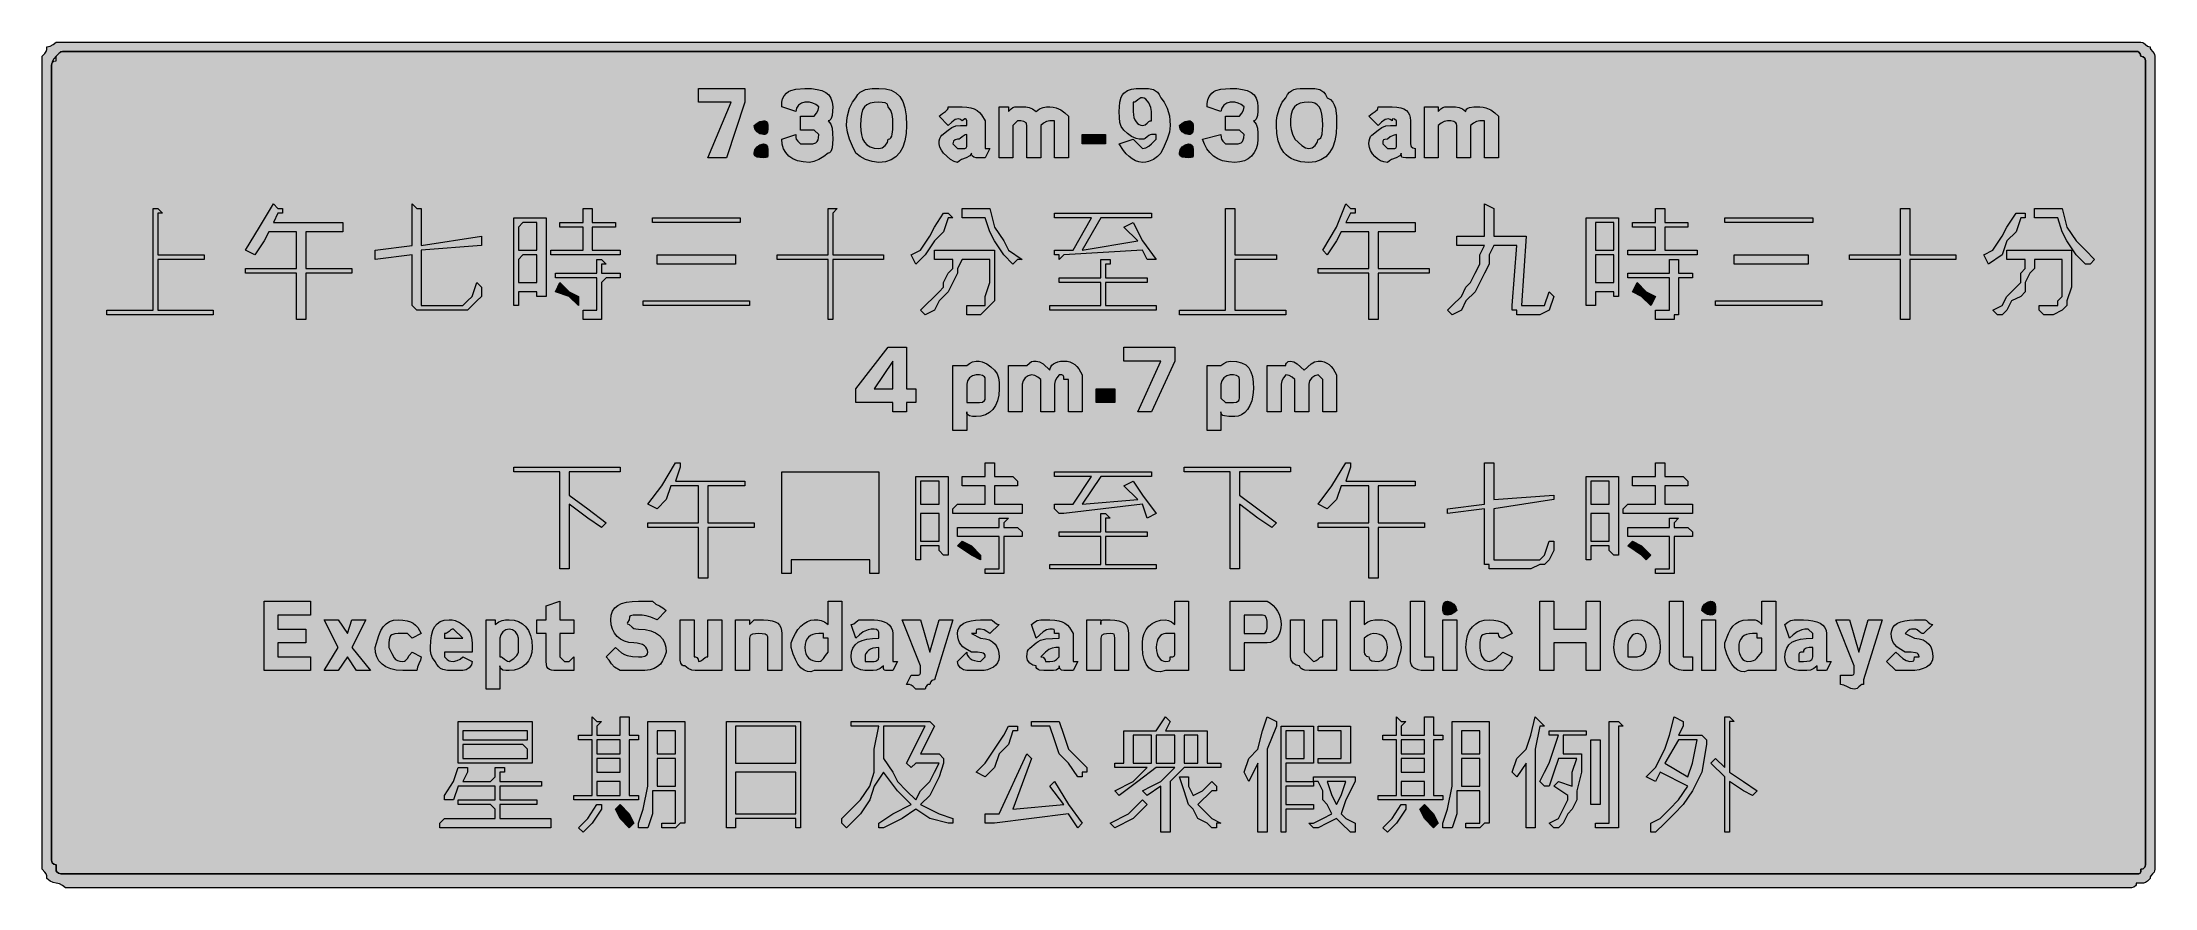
# Model space of a CAD drawing. Header units: metres. Extents: x 9 to 558, y 26 to 245.
import ezdxf

# ---------------------------------------------------------------- set-up
doc = ezdxf.new("R2010")
doc.units = ezdxf.units.M
doc.layers.add('FILL_BLACK_000000', color=7, linetype='Continuous', true_color=0x000000)
doc.layers.add('FILL_WHITE_FFFFFF', color=7, linetype='Continuous', true_color=0xffffff)

msp = doc.modelspace()

# ---------------------------------------------------------------- hatches: boundary and pattern name
at = {"layer": 'FILL_BLACK_000000', "true_color": 0x000000}
h = msp.add_hatch(color=7, dxfattribs=at)
h.dxf.hatch_style = 1
h.paths.add_polyline_path([(9.21, 241.68), (9.9, 242.39), (10.26, 242.88), (10.39, 243.37), (10.41, 244.08), (11.29, 244.27), (12.06, 244.68), (12.81, 245.28), (15.21, 245.28), (551.61, 245.28), (554.01, 245.28), (554.41, 245.23), (554.72, 245.09), (555.21, 244.68), (555.7, 244.27), (556.01, 244.13), (556.41, 244.08), (556.46, 243.68), (556.6, 243.37), (557.01, 242.88), (557.42, 242.39), (557.56, 242.08), (557.61, 241.68), (557.61, 239.28), (557.61, 32.88), (557.61, 30.48), (557.56, 30.08), (557.42, 29.77), (557.01, 29.28), (556.6, 28.79), (556.46, 28.48), (556.41, 28.08), (555.7, 27.39), (555.21, 27.03), (554.72, 26.9), (554.01, 26.88), (552.81, 26.88), (552.76, 26.48), (552.62, 26.19), (552.21, 25.83), (551.61, 25.68), (15.21, 25.68), (14.46, 26.28), (13.69, 26.69), (12.81, 26.88), (12.06, 27.03), (11.29, 27.39), (10.41, 28.08), (10.39, 28.79), (10.26, 29.28), (9.9, 29.77), (9.21, 30.48), (9.21, 32.88), (9.21, 239.28), (9.21, 241.68)])
h.paths.add_polyline_path([(11.8, 32.19), (12.21, 31.83), (12.81, 31.68), (12.81, 30.48), (12.86, 30.08), (13, 29.79), (13.41, 29.43), (14.01, 29.28), (15.21, 29.28), (551.61, 29.28), (552.81, 29.28), (553.5, 29.3), (553.86, 29.43), (553.99, 29.79), (554.01, 30.48), (554.61, 30.63), (555.02, 30.99), (555.16, 31.28), (555.21, 31.68), (555.21, 32.88), (555.21, 239.28), (555.21, 240.48), (555.16, 240.88), (555.02, 241.17), (554.61, 241.53), (554.01, 241.68), (553.86, 242.28), (553.5, 242.69), (553.21, 242.83), (552.81, 242.88), (551.61, 242.88), (15.21, 242.88), (14.5, 242.86), (14.01, 242.73), (13.52, 242.37), (12.81, 241.68), (12.21, 240.93), (11.8, 240.16), (11.61, 239.28), (11.61, 32.88), (11.66, 32.48), (11.8, 32.19)], flags=16)
h = msp.add_hatch(color=7, dxfattribs=at)
h.dxf.hatch_style = 1
h.paths.add_polyline_path([(179.61, 229.68), (179.61, 233.28), (191.61, 233.28), (191.61, 229.68), (186.81, 215.28), (182.01, 215.28), (188.01, 229.68), (179.61, 229.68)])
h = msp.add_hatch(color=7, dxfattribs=at)
h.dxf.hatch_style = 1
h.paths.add_polyline_path([(213.9, 223.96), (214.26, 222.93), (214.39, 221.67), (214.41, 220.08), (214.39, 219.01), (214.26, 217.83), (214.12, 217.3), (213.9, 216.87), (213.61, 216.59), (213.21, 216.48), (212.12, 215.6), (210.81, 214.83), (209.5, 214.29), (208.41, 214.08), (206.72, 214.19), (205.26, 214.51), (204.02, 215.03), (203.01, 215.73), (202.22, 216.6), (201.66, 217.62), (201.32, 218.79), (201.21, 220.08), (204.81, 221.28), (204.83, 220.57), (204.96, 220.08), (205.32, 219.59), (206.01, 218.88), (208.41, 218.88), (209.29, 218.92), (210.06, 219.18), (210.37, 219.47), (210.6, 219.89), (210.76, 220.49), (210.81, 221.28), (209.61, 222.48), (206.01, 222.48), (206.01, 226.08), (209.61, 226.08), (210.21, 226.83), (210.62, 227.6), (210.81, 228.48), (210.06, 229.08), (209.29, 229.49), (208.41, 229.68), (207.21, 229.68), (206.33, 229.47), (205.56, 228.93), (205.02, 228.16), (204.81, 227.28), (201.21, 228.48), (201.21, 229.68), (201.4, 230.56), (201.81, 231.33), (202.41, 232.08), (202.91, 232.48), (203.5, 232.77), (204.81, 233.13), (207.21, 233.28), (208.9, 233.22), (210.36, 233.04), (211.6, 232.71), (212.61, 232.23), (213.4, 231.58), (213.96, 230.75), (214.3, 229.72), (214.41, 228.48), (214.39, 227.41), (214.26, 226.23), (214.12, 225.7), (213.9, 225.27), (213.61, 224.99), (213.21, 224.88), (213.9, 223.96)])
h = msp.add_hatch(color=7, dxfattribs=at)
h.dxf.hatch_style = 1
h.paths.add_polyline_path([(233.16, 219.65), (232.6, 218.01), (231.81, 216.63), (230.8, 215.54), (229.56, 214.74), (228.1, 214.25), (226.41, 214.08), (224.63, 214.29), (222.96, 214.83), (221.52, 215.6), (220.41, 216.48), (219.53, 218.28), (218.76, 220.08), (218.22, 221.88), (218.01, 223.68), (218.06, 224.97), (218.22, 226.15), (218.76, 228.18), (219.53, 229.75), (220.41, 230.88), (220.91, 231.67), (221.52, 232.27), (222.2, 232.69), (222.96, 232.98), (224.63, 233.24), (226.41, 233.28), (228.1, 233.16), (229.56, 232.79), (230.8, 232.14), (231.81, 231.18), (232.6, 229.88), (233.16, 228.22), (233.5, 226.16), (233.61, 223.68), (233.5, 221.54), (233.16, 219.65)])
h.paths.add_polyline_path([(229.86, 226.53), (229.5, 227.56), (228.81, 228.48), (228.76, 228.88), (228.6, 229.17), (228.06, 229.53), (227.29, 229.66), (226.41, 229.68), (225.17, 229.62), (224.14, 229.42), (223.31, 229.05), (222.66, 228.48), (222.18, 227.69), (221.85, 226.64), (221.67, 225.32), (221.61, 223.68), (221.67, 222.39), (221.85, 221.22), (222.18, 220.2), (222.66, 219.33), (223.31, 218.63), (224.14, 218.11), (225.17, 217.79), (226.41, 217.68), (227.29, 217.89), (228.06, 218.43), (228.6, 219.2), (228.81, 220.08), (229.21, 220.19), (229.5, 220.47), (229.72, 220.9), (229.86, 221.43), (229.99, 222.61), (230.01, 223.68), (229.99, 225.27), (229.86, 226.53)], flags=16)
h = msp.add_hatch(color=7, dxfattribs=at)
h.dxf.hatch_style = 1
h.paths.add_polyline_path([(289.32, 230.99), (289.61, 231.58), (290.01, 232.08), (290.93, 232.77), (291.96, 233.13), (293.22, 233.26), (294.81, 233.28), (296.4, 233.24), (297.66, 232.98), (298.2, 232.69), (298.69, 232.27), (299.16, 231.67), (299.61, 230.88), (300.49, 229.75), (301.26, 228.18), (301.8, 226.15), (301.96, 224.97), (302.01, 223.68), (301.8, 221.88), (301.26, 220.08), (300.49, 218.28), (299.61, 216.48), (298.69, 215.6), (297.66, 214.83), (296.4, 214.29), (295.66, 214.13), (294.81, 214.08), (293.91, 214.19), (293.03, 214.49), (292.17, 214.97), (291.36, 215.58), (290.6, 216.31), (289.92, 217.12), (288.81, 218.88), (292.41, 220.08), (293.61, 218.88), (294.81, 217.68), (295.69, 217.87), (296.46, 218.28), (297.21, 218.88), (298.41, 220.08), (298.41, 221.28), (297.21, 221.28), (296.81, 221.23), (296.5, 221.09), (296.01, 220.68), (295.52, 220.27), (295.21, 220.13), (294.81, 220.08), (293.96, 220.13), (293.22, 220.29), (291.96, 220.83), (290.93, 221.6), (290.01, 222.48), (289.32, 223.4), (288.96, 224.43), (288.83, 225.69), (288.81, 227.28), (288.96, 229.68), (289.32, 230.99)])
h.paths.add_polyline_path([(296.46, 229.53), (295.69, 230.49), (295.26, 230.77), (294.81, 230.88), (294.41, 230.83), (294.1, 230.69), (293.61, 230.28), (293.12, 229.87), (292.81, 229.73), (292.41, 229.68), (292.41, 227.28), (292.46, 226.44), (292.62, 225.7), (292.85, 225.09), (293.16, 224.58), (293.52, 224.19), (293.93, 223.9), (294.36, 223.74), (294.81, 223.68), (295.21, 223.73), (295.52, 223.87), (296.01, 224.28), (296.5, 224.69), (296.81, 224.83), (297.21, 224.88), (297.21, 227.28), (297, 228.35), (296.46, 229.53)], flags=16)
h = msp.add_hatch(color=7, dxfattribs=at)
h.dxf.hatch_style = 1
h.paths.add_polyline_path([(324.3, 223.96), (324.66, 222.93), (324.79, 221.67), (324.81, 220.08), (324.7, 218.79), (324.38, 217.62), (323.86, 216.6), (323.16, 215.73), (322.29, 215.03), (321.27, 214.51), (320.1, 214.19), (318.81, 214.08), (317.12, 214.19), (315.64, 214.51), (314.36, 215.03), (313.26, 215.73), (312.33, 216.6), (311.55, 217.62), (310.92, 218.79), (310.41, 220.08), (315.21, 221.28), (315.23, 220.57), (315.36, 220.08), (315.72, 219.59), (316.41, 218.88), (318.81, 218.88), (319.69, 218.92), (320.46, 219.18), (320.77, 219.47), (321, 219.89), (321.16, 220.49), (321.21, 221.28), (320.01, 222.48), (316.41, 222.48), (316.41, 226.08), (320.01, 226.08), (320.61, 226.83), (321.02, 227.6), (321.21, 228.48), (320.46, 229.08), (319.69, 229.49), (318.81, 229.68), (317.61, 229.68), (316.73, 229.47), (315.96, 228.93), (315.42, 228.16), (315.21, 227.28), (311.61, 228.48), (311.63, 229.38), (311.76, 230.28), (312.12, 231.18), (312.81, 232.08), (313.31, 232.48), (313.9, 232.77), (315.21, 233.13), (317.61, 233.28), (319.3, 233.22), (320.76, 233.04), (322, 232.71), (323.01, 232.23), (323.8, 231.58), (324.36, 230.75), (324.7, 229.72), (324.81, 228.48), (324.79, 227.41), (324.66, 226.23), (324.52, 225.7), (324.3, 225.27), (324.01, 224.99), (323.61, 224.88), (324.3, 223.96)])
h = msp.add_hatch(color=7, dxfattribs=at)
h.dxf.hatch_style = 1
h.paths.add_polyline_path([(344.76, 219.65), (344.2, 218.01), (343.41, 216.63), (342.4, 215.54), (341.16, 214.74), (339.7, 214.25), (338.01, 214.08), (335.93, 214.25), (334.17, 214.74), (333.4, 215.1), (332.72, 215.54), (332.1, 216.05), (331.56, 216.63), (330.69, 218.01), (330.08, 219.65), (329.72, 221.54), (329.61, 223.68), (329.66, 224.97), (329.82, 226.15), (330.36, 228.18), (331.13, 229.75), (332.01, 230.88), (332.46, 231.67), (332.95, 232.27), (333.49, 232.69), (334.11, 232.98), (334.85, 233.15), (335.72, 233.24), (338.01, 233.28), (339.6, 233.24), (340.86, 232.98), (341.4, 232.69), (341.89, 232.27), (342.36, 231.67), (342.81, 230.88), (343.6, 230.37), (344.2, 229.75), (344.62, 229.02), (344.91, 228.18), (345.17, 226.15), (345.21, 223.68), (345.1, 221.54), (344.76, 219.65)])
h.paths.add_polyline_path([(341.38, 226.64), (341.1, 227.69), (340.71, 228.48), (340.2, 229.05), (339.58, 229.42), (338.85, 229.62), (338.01, 229.68), (336.77, 229.62), (335.74, 229.42), (334.91, 229.05), (334.26, 228.48), (333.78, 227.69), (333.45, 226.64), (333.27, 225.32), (333.21, 223.68), (333.4, 222.61), (333.81, 221.43), (334.41, 220.08), (336.21, 218.43), (337.11, 217.89), (338.01, 217.68), (338.89, 217.89), (339.66, 218.43), (340.2, 219.2), (340.41, 220.08), (340.81, 220.19), (341.1, 220.47), (341.32, 220.9), (341.46, 221.43), (341.59, 222.61), (341.61, 223.68), (341.55, 225.32), (341.38, 226.64)], flags=16)
h = msp.add_hatch(color=7, dxfattribs=at)
h.dxf.hatch_style = 1
h.paths.add_polyline_path([(197.59, 222.8), (197.46, 222.03), (197.1, 221.49), (196.81, 221.33), (196.41, 221.28), (195.53, 221.49), (194.76, 222.03), (194.22, 222.8), (194.01, 223.68), (194.76, 224.28), (195.53, 224.69), (196.41, 224.88), (196.81, 224.83), (197.1, 224.69), (197.46, 224.28), (197.61, 223.68), (197.59, 222.8)])
h = msp.add_hatch(color=7, dxfattribs=at)
h.dxf.hatch_style = 1
h.paths.add_polyline_path([(249.06, 225.33), (248.92, 225.41), (248.7, 225.39), (248.01, 224.88), (247.56, 225.22), (247.11, 225.37), (246.66, 225.34), (246.21, 225.18), (245.31, 224.54), (244.41, 223.68), (242.01, 226.08), (242.89, 226.79), (243.66, 227.28), (244.2, 227.77), (244.36, 228.08), (244.41, 228.48), (248.01, 228.48), (249.25, 228.42), (250.3, 228.25), (251.17, 227.97), (251.91, 227.58), (252.53, 227.07), (253.07, 226.45), (254.01, 224.88), (254.01, 218.88), (254.01, 217.68), (255.21, 217.68), (254.01, 215.28), (251.61, 215.28), (251.01, 215.43), (250.6, 215.79), (250.46, 216.08), (250.41, 216.48), (250.3, 216.08), (250.02, 215.77), (249.06, 215.28), (247.88, 214.79), (247.31, 214.48), (246.81, 214.08), (245.91, 214.29), (245.01, 214.83), (243.21, 216.48), (242.61, 217.23), (242.2, 218), (242.01, 218.88), (242.06, 219.67), (242.22, 220.29), (242.45, 220.76), (242.76, 221.13), (244.41, 222.48), (245.33, 223.17), (246.36, 223.53), (247.62, 223.66), (249.21, 223.68), (249.21, 224.88), (249.06, 225.33)])
h.paths.add_polyline_path([(248.01, 217.68), (248.7, 217.7), (249.06, 217.83), (249.19, 218.19), (249.21, 218.88), (249.21, 221.28), (248.81, 221.23), (248.5, 221.09), (248.01, 220.68), (247.52, 220.27), (247.21, 220.13), (246.81, 220.08), (246.21, 219.93), (245.8, 219.57), (245.66, 219.28), (245.61, 218.88), (246.81, 217.68), (248.01, 217.68)], flags=16)
h = msp.add_hatch(color=7, dxfattribs=at)
h.dxf.hatch_style = 1
h.paths.add_polyline_path([(257.61, 215.28), (257.61, 228.48), (260.01, 228.48), (260.01, 227.28), (260.72, 227.97), (261.21, 228.33), (261.7, 228.46), (262.41, 228.48), (263.61, 228.48), (264.51, 228.46), (265.41, 228.33), (266.31, 227.97), (267.21, 227.28), (268.11, 227.97), (269.01, 228.33), (269.91, 228.46), (270.81, 228.48), (271.66, 228.43), (272.4, 228.27), (273.66, 227.73), (274.69, 226.96), (275.61, 226.08), (275.61, 224.88), (275.61, 215.28), (272.01, 215.28), (272.01, 223.68), (272.01, 224.88), (270.81, 224.88), (269.93, 224.69), (269.16, 224.28), (268.41, 223.68), (268.41, 215.28), (264.81, 215.28), (264.81, 223.68), (264.76, 224.08), (264.6, 224.37), (264.06, 224.73), (263.29, 224.86), (262.41, 224.88), (261.21, 223.68), (261.21, 215.28), (257.61, 215.28)])
h = msp.add_hatch(color=7, dxfattribs=at)
h.dxf.hatch_style = 1
h.paths.add_polyline_path([(307.99, 222.8), (307.86, 222.03), (307.5, 221.49), (307.21, 221.33), (306.81, 221.28), (305.93, 221.49), (305.16, 222.03), (304.62, 222.8), (304.41, 223.68), (305.16, 224.28), (305.93, 224.69), (306.81, 224.88), (307.21, 224.83), (307.5, 224.69), (307.86, 224.28), (308.01, 223.68), (307.99, 222.8)])
h = msp.add_hatch(color=7, dxfattribs=at)
h.dxf.hatch_style = 1
h.paths.add_polyline_path([(360.21, 225.33), (359.8, 225.39), (359.66, 225.22), (359.61, 224.88), (359.16, 225.22), (358.71, 225.37), (358.26, 225.34), (357.81, 225.18), (356.91, 224.54), (356.01, 223.68), (353.61, 226.08), (354.49, 226.79), (355.26, 227.28), (355.8, 227.77), (355.96, 228.08), (356.01, 228.48), (359.61, 228.48), (360.85, 228.42), (361.88, 228.25), (362.71, 227.97), (363.36, 227.58), (363.84, 227.07), (364.17, 226.45), (364.35, 225.72), (364.41, 224.88), (364.41, 218.88), (364.46, 218.48), (364.6, 218.19), (365.01, 217.83), (365.61, 217.68), (365.61, 215.28), (363.21, 215.28), (362.52, 215.3), (362.16, 215.43), (362.03, 215.79), (362.01, 216.48), (361.9, 216.08), (361.62, 215.77), (360.66, 215.28), (359.48, 214.79), (358.91, 214.48), (358.41, 214.08), (357.51, 214.19), (356.65, 214.49), (355.84, 214.97), (355.11, 215.58), (354.5, 216.31), (354.02, 217.12), (353.72, 217.98), (353.61, 218.88), (353.66, 219.67), (353.82, 220.29), (354.05, 220.76), (354.36, 221.13), (356.01, 222.48), (356.93, 223.17), (357.96, 223.53), (359.22, 223.66), (360.81, 223.68), (360.81, 224.88), (360.21, 225.33)])
h.paths.add_polyline_path([(359.61, 217.68), (360.3, 217.7), (360.66, 217.83), (360.79, 218.19), (360.81, 218.88), (360.81, 221.28), (359.93, 221.09), (359.16, 220.68), (358.41, 220.08), (357.72, 220.06), (357.36, 219.93), (357.23, 219.57), (357.21, 218.88), (358.41, 217.68), (359.61, 217.68)], flags=16)
h = msp.add_hatch(color=7, dxfattribs=at)
h.dxf.hatch_style = 1
h.paths.add_polyline_path([(368.01, 215.28), (368.01, 228.48), (371.61, 228.48), (371.61, 227.28), (372.32, 227.97), (372.81, 228.33), (373.3, 228.46), (374.01, 228.48), (375.21, 228.48), (376.11, 228.46), (377.01, 228.33), (377.91, 227.97), (378.81, 227.28), (378.87, 227.68), (379.03, 227.97), (379.32, 228.19), (379.71, 228.33), (380.83, 228.46), (382.41, 228.48), (383.26, 228.43), (384, 228.27), (385.26, 227.73), (386.29, 226.96), (387.21, 226.08), (387.21, 224.88), (387.21, 215.28), (383.61, 215.28), (383.61, 223.68), (383.61, 224.88), (382.41, 224.88), (381.53, 224.69), (380.76, 224.28), (380.01, 223.68), (380.01, 215.28), (376.41, 215.28), (376.41, 223.68), (376.36, 224.08), (376.2, 224.37), (375.66, 224.73), (374.89, 224.86), (374.01, 224.88), (373.13, 224.69), (372.36, 224.28), (371.61, 223.68), (371.61, 215.28), (368.01, 215.28)])
h = msp.add_hatch(color=7, dxfattribs=at)
h.dxf.hatch_style = 1
h.paths.add_polyline_path([(279.21, 218.88), (279.21, 221.28), (285.21, 221.28), (285.21, 218.88), (279.21, 218.88)])
h = msp.add_hatch(color=7, dxfattribs=at)
h.dxf.hatch_style = 1
h.paths.add_polyline_path([(197.59, 215.79), (197.46, 215.43), (197.1, 215.3), (196.41, 215.28), (195.53, 215.3), (194.76, 215.43), (194.22, 215.79), (194.06, 216.08), (194.01, 216.48), (194.22, 217.36), (194.76, 218.13), (195.53, 218.67), (196.41, 218.88), (196.81, 218.83), (197.1, 218.67), (197.46, 218.13), (197.59, 217.36), (197.61, 216.48), (197.59, 215.79)])
h = msp.add_hatch(color=7, dxfattribs=at)
h.dxf.hatch_style = 1
h.paths.add_polyline_path([(307.99, 215.79), (307.86, 215.43), (307.5, 215.3), (306.81, 215.28), (305.93, 215.3), (305.16, 215.43), (304.62, 215.79), (304.46, 216.08), (304.41, 216.48), (304.62, 217.36), (305.16, 218.13), (305.93, 218.67), (306.81, 218.88), (307.21, 218.83), (307.5, 218.67), (307.86, 218.13), (307.99, 217.36), (308.01, 216.48), (307.99, 215.79)])
h = msp.add_hatch(color=7, dxfattribs=at)
h.dxf.hatch_style = 1
h.paths.add_polyline_path([(87.21, 196.08), (77.61, 196.08), (77.61, 186.48), (89.61, 186.48), (89.61, 185.28), (77.61, 185.28), (77.61, 173.28), (75.21, 173.28), (75.21, 185.28), (62.01, 185.28), (62.01, 186.48), (75.21, 186.48), (75.21, 196.08), (68.01, 196.08), (66.81, 193.68), (64.41, 190.08), (62.01, 191.28), (65.61, 197.28), (69.21, 203.28), (70.41, 202.08), (71.61, 202.08), (71.61, 200.88), (70.41, 200.88), (69.21, 198.48), (87.21, 198.48), (87.21, 196.08)])
h = msp.add_hatch(color=7, dxfattribs=at)
h.dxf.hatch_style = 1
h.paths.add_polyline_path([(105.21, 192.48), (105.21, 203.28), (106.41, 202.08), (107.61, 202.08), (107.61, 200.88), (107.61, 192.48), (123.21, 194.88), (123.21, 192.48), (107.61, 191.28), (107.61, 178.08), (107.61, 176.88), (110.01, 176.88), (118.41, 176.88), (119.61, 178.08), (120.81, 179.28), (122.01, 182.88), (123.21, 181.68), (123.21, 179.28), (122.01, 178.08), (120.81, 176.88), (119.61, 175.68), (117.21, 175.68), (107.61, 175.68), (106.41, 175.68), (105.21, 176.88), (105.21, 178.08), (105.21, 190.08), (95.61, 188.88), (95.61, 191.28), (105.21, 192.48)])
h = msp.add_hatch(color=7, dxfattribs=at)
h.dxf.hatch_style = 1
h.paths.add_polyline_path([(365.61, 196.08), (356.01, 196.08), (356.01, 186.48), (369.21, 186.48), (369.21, 185.28), (356.01, 185.28), (356.01, 173.28), (353.61, 173.28), (353.61, 185.28), (340.41, 185.28), (340.41, 186.48), (353.61, 186.48), (353.61, 196.08), (346.41, 196.08), (345.21, 193.68), (342.81, 190.08), (341.61, 191.28), (345.21, 197.28), (347.61, 203.28), (348.81, 202.08), (350.01, 202.08), (350.01, 200.88), (348.81, 200.88), (347.61, 198.48), (365.61, 198.48), (365.61, 196.08)])
h = msp.add_hatch(color=7, dxfattribs=at)
h.dxf.hatch_style = 1
h.paths.add_polyline_path([(384.81, 190.08), (384.81, 187.68), (383.61, 185.28), (382.41, 182.88), (381.21, 180.48), (378.81, 178.08), (377.61, 175.68), (375.21, 174.48), (374.01, 175.68), (375.21, 176.88), (377.61, 179.28), (378.81, 181.68), (380.01, 182.88), (381.21, 185.28), (382.41, 187.68), (382.41, 190.08), (383.61, 192.48), (376.41, 192.48), (376.41, 194.88), (383.61, 194.88), (383.61, 203.28), (386.01, 202.08), (386.01, 200.88), (386.01, 194.88), (394.41, 194.88), (393.21, 176.88), (398.01, 176.88), (399.21, 176.88), (400.41, 180.48), (401.61, 179.28), (400.41, 175.68), (398.01, 174.48), (393.21, 174.48), (392.01, 174.48), (392.01, 175.68), (390.81, 175.68), (390.81, 176.88), (392.01, 192.48), (386.01, 192.48), (384.81, 190.08)])
h = msp.add_hatch(color=7, dxfattribs=at)
h.dxf.hatch_style = 1
h.paths.add_polyline_path([(39.21, 188.88), (39.21, 175.68), (53.61, 175.68), (53.61, 174.48), (26.01, 174.48), (26.01, 175.68), (38.01, 175.68), (38.01, 202.08), (39.21, 202.08), (40.41, 200.88), (39.21, 200.88), (39.21, 190.08), (51.21, 190.08), (51.21, 188.88), (39.21, 188.88)])
h = msp.add_hatch(color=7, dxfattribs=at)
h.dxf.hatch_style = 1
h.paths.add_polyline_path([(140.01, 179.28), (138.81, 179.28), (137.61, 179.28), (137.61, 180.48), (134.01, 180.48), (132.81, 180.48), (132.81, 176.88), (131.61, 176.88), (131.61, 199.68), (140.01, 199.68), (140.01, 179.28)])
h.paths.add_polyline_path([(137.61, 182.88), (137.61, 188.88), (137.61, 190.08), (134.01, 190.08), (132.81, 188.88), (132.81, 182.88), (134.01, 182.88), (137.61, 182.88)], flags=16)
h.paths.add_polyline_path([(137.61, 198.48), (134.01, 198.48), (132.81, 197.28), (132.81, 191.28), (134.01, 191.28), (137.61, 191.28), (137.61, 197.28), (137.61, 198.48)], flags=16)
h = msp.add_hatch(color=7, dxfattribs=at)
h.dxf.hatch_style = 1
h.paths.add_polyline_path([(159.21, 190.08), (142.41, 190.08), (141.21, 190.08), (141.21, 191.28), (142.41, 191.28), (149.61, 191.28), (149.61, 196.08), (149.61, 197.28), (143.61, 197.28), (143.61, 198.48), (149.61, 198.48), (149.61, 202.08), (150.81, 202.08), (152.01, 202.08), (152.01, 200.88), (152.01, 198.48), (156.81, 198.48), (158.01, 198.48), (158.01, 197.28), (156.81, 197.28), (152.01, 197.28), (152.01, 196.08), (152.01, 191.28), (159.21, 191.28), (159.21, 190.08)])
h = msp.add_hatch(color=7, dxfattribs=at)
h.dxf.hatch_style = 1
h.paths.add_polyline_path([(190.41, 199.68), (190.41, 198.48), (167.61, 198.48), (167.61, 199.68), (190.41, 199.68)])
h = msp.add_hatch(color=7, dxfattribs=at)
h.dxf.hatch_style = 1
h.paths.add_polyline_path([(214.41, 188.88), (214.41, 173.28), (213.21, 173.28), (213.21, 188.88), (200.01, 188.88), (200.01, 190.08), (213.21, 190.08), (213.21, 202.08), (214.41, 202.08), (215.61, 202.08), (214.41, 200.88), (214.41, 190.08), (227.61, 190.08), (227.61, 188.88), (214.41, 188.88)])
h = msp.add_hatch(color=7, dxfattribs=at)
h.dxf.hatch_style = 1
h.paths.add_polyline_path([(245.61, 199.68), (244.41, 199.68), (243.21, 196.08), (240.81, 193.68), (238.41, 190.08), (236.01, 187.68), (234.81, 190.08), (237.21, 191.28), (239.61, 194.88), (240.81, 197.28), (243.21, 200.88), (244.41, 200.88), (245.61, 199.68)])
h = msp.add_hatch(color=7, dxfattribs=at)
h.dxf.hatch_style = 1
h.paths.add_polyline_path([(248.01, 202.08), (255.21, 202.08), (256.41, 197.28), (258.81, 193.68), (260.01, 191.28), (263.61, 188.88), (262.41, 188.88), (261.21, 187.68), (258.81, 190.08), (256.41, 193.68), (255.21, 196.08), (254.01, 199.68), (248.01, 199.68), (248.01, 202.08)])
h = msp.add_hatch(color=7, dxfattribs=at)
h.dxf.hatch_style = 1
h.paths.add_polyline_path([(292.41, 198.48), (294.81, 193.68), (298.41, 188.88), (296.01, 188.88), (294.81, 191.28), (274.41, 190.08), (273.21, 188.88), (273.21, 190.08), (272.01, 190.08), (272.01, 191.28), (276.81, 191.28), (281.61, 199.68), (272.01, 199.68), (272.01, 200.88), (297.21, 200.88), (297.21, 199.68), (284.01, 199.68), (279.21, 191.28), (293.61, 193.68), (290.01, 197.28), (292.41, 198.48)])
h = msp.add_hatch(color=7, dxfattribs=at)
h.dxf.hatch_style = 1
h.paths.add_polyline_path([(318.81, 188.88), (318.81, 175.68), (332.01, 175.68), (332.01, 174.48), (304.41, 174.48), (304.41, 175.68), (316.41, 175.68), (316.41, 202.08), (317.61, 202.08), (318.81, 202.08), (318.81, 200.88), (318.81, 190.08), (329.61, 190.08), (329.61, 188.88), (318.81, 188.88)])
h = msp.add_hatch(color=7, dxfattribs=at)
h.dxf.hatch_style = 1
h.paths.add_polyline_path([(418.41, 179.28), (417.21, 179.28), (417.21, 180.48), (412.41, 180.48), (412.41, 176.88), (411.21, 176.88), (410.01, 176.88), (410.01, 199.68), (418.41, 199.68), (418.41, 179.28)])
h.paths.add_polyline_path([(417.21, 188.88), (417.21, 190.08), (412.41, 190.08), (412.41, 188.88), (412.41, 182.88), (417.21, 182.88), (417.21, 188.88)], flags=16)
h.paths.add_polyline_path([(417.21, 198.48), (412.41, 198.48), (412.41, 197.28), (412.41, 191.28), (417.21, 191.28), (417.21, 197.28), (417.21, 198.48)], flags=16)
h = msp.add_hatch(color=7, dxfattribs=at)
h.dxf.hatch_style = 1
h.paths.add_polyline_path([(438.81, 191.28), (438.81, 190.08), (437.61, 190.08), (420.81, 190.08), (420.81, 191.28), (428.01, 191.28), (428.01, 196.08), (428.01, 197.28), (423.21, 197.28), (422.01, 197.28), (422.01, 198.48), (423.21, 198.48), (428.01, 198.48), (428.01, 202.08), (429.21, 202.08), (430.41, 202.08), (430.41, 200.88), (430.41, 198.48), (436.41, 198.48), (436.41, 197.28), (430.41, 197.28), (430.41, 196.08), (430.41, 191.28), (437.61, 191.28), (438.81, 191.28)])
h = msp.add_hatch(color=7, dxfattribs=at)
h.dxf.hatch_style = 1
h.paths.add_polyline_path([(468.81, 199.68), (468.81, 198.48), (446.01, 198.48), (446.01, 199.68), (468.81, 199.68)])
h = msp.add_hatch(color=7, dxfattribs=at)
h.dxf.hatch_style = 1
h.paths.add_polyline_path([(494.01, 188.88), (494.01, 173.28), (491.61, 173.28), (491.61, 188.88), (478.41, 188.88), (478.41, 190.08), (491.61, 190.08), (491.61, 202.08), (494.01, 202.08), (494.01, 200.88), (494.01, 190.08), (506.01, 190.08), (506.01, 188.88), (494.01, 188.88)])
h = msp.add_hatch(color=7, dxfattribs=at)
h.dxf.hatch_style = 1
h.paths.add_polyline_path([(524.01, 200.88), (524.01, 199.68), (522.81, 199.68), (521.61, 196.08), (519.21, 193.68), (518.01, 190.08), (514.41, 187.68), (513.21, 190.08), (515.61, 191.28), (518.01, 194.88), (519.21, 197.28), (521.61, 200.88), (522.81, 200.88), (524.01, 200.88)])
h = msp.add_hatch(color=7, dxfattribs=at)
h.dxf.hatch_style = 1
h.paths.add_polyline_path([(526.41, 202.08), (533.61, 202.08), (534.81, 197.28), (537.21, 193.68), (539.61, 191.28), (542.01, 188.88), (540.81, 187.68), (539.61, 187.68), (537.21, 190.08), (534.81, 193.68), (533.61, 196.08), (532.41, 199.68), (526.41, 199.68), (526.41, 202.08)])
h = msp.add_hatch(color=7, dxfattribs=at)
h.dxf.hatch_style = 1
h.paths.add_polyline_path([(154.41, 188.88), (155.61, 187.68), (154.41, 187.68), (154.41, 185.28), (155.61, 185.28), (158.01, 185.28), (159.21, 185.28), (159.21, 184.08), (158.01, 184.08), (155.61, 184.08), (154.41, 182.88), (154.41, 175.68), (154.41, 174.48), (154.41, 173.28), (153.21, 173.28), (150.81, 173.28), (149.61, 173.28), (149.61, 174.48), (149.61, 175.68), (152.01, 175.68), (153.21, 175.68), (153.21, 176.88), (153.21, 182.88), (153.21, 184.08), (142.41, 184.08), (142.41, 185.28), (153.21, 185.28), (153.21, 188.88), (154.41, 188.88)])
h = msp.add_hatch(color=7, dxfattribs=at)
h.dxf.hatch_style = 1
h.paths.add_polyline_path([(189.21, 190.08), (189.21, 187.68), (168.81, 187.68), (168.81, 190.08), (189.21, 190.08)])
h = msp.add_hatch(color=7, dxfattribs=at)
h.dxf.hatch_style = 1
h.paths.add_polyline_path([(238.41, 176.88), (240.81, 179.28), (242.01, 180.48), (243.21, 181.68), (243.21, 182.88), (244.41, 185.28), (245.61, 186.48), (245.61, 188.88), (240.81, 188.88), (240.81, 191.28), (256.41, 191.28), (256.41, 181.68), (256.41, 178.08), (255.21, 176.88), (254.01, 175.68), (252.81, 174.48), (250.41, 174.48), (249.21, 174.48), (249.21, 175.68), (249.21, 176.88), (251.61, 176.88), (252.81, 176.88), (254.01, 176.88), (254.01, 178.08), (254.01, 179.28), (255.21, 182.88), (255.21, 188.88), (248.01, 188.88), (246.81, 186.48), (246.81, 185.28), (245.61, 182.88), (244.41, 180.48), (243.21, 179.28), (242.01, 178.08), (240.81, 175.68), (238.41, 174.48), (237.21, 175.68), (238.41, 176.88)])
h = msp.add_hatch(color=7, dxfattribs=at)
h.dxf.hatch_style = 1
h.paths.add_polyline_path([(298.41, 176.88), (298.41, 175.68), (270.81, 175.68), (270.81, 176.88), (284.01, 176.88), (284.01, 182.88), (273.21, 182.88), (273.21, 184.08), (284.01, 184.08), (284.01, 188.88), (285.21, 188.88), (286.41, 188.88), (286.41, 187.68), (285.21, 187.68), (285.21, 184.08), (296.01, 184.08), (296.01, 182.88), (285.21, 182.88), (285.21, 176.88), (298.41, 176.88)])
h = msp.add_hatch(color=7, dxfattribs=at)
h.dxf.hatch_style = 1
h.paths.add_polyline_path([(432.81, 188.88), (434.01, 188.88), (434.01, 187.68), (434.01, 185.28), (437.61, 185.28), (437.61, 184.08), (434.01, 184.08), (434.01, 182.88), (434.01, 175.68), (434.01, 174.48), (432.81, 174.48), (432.81, 173.28), (429.21, 173.28), (428.01, 173.28), (428.01, 174.48), (428.01, 175.68), (430.41, 175.68), (431.61, 175.68), (431.61, 176.88), (431.61, 182.88), (431.61, 184.08), (422.01, 184.08), (420.81, 184.08), (420.81, 185.28), (422.01, 185.28), (431.61, 185.28), (431.61, 188.88), (432.81, 188.88)])
h = msp.add_hatch(color=7, dxfattribs=at)
h.dxf.hatch_style = 1
h.paths.add_polyline_path([(467.61, 190.08), (467.61, 187.68), (448.41, 187.68), (448.41, 190.08), (467.61, 190.08)])
h = msp.add_hatch(color=7, dxfattribs=at)
h.dxf.hatch_style = 1
h.paths.add_polyline_path([(518.01, 176.88), (519.21, 179.28), (520.41, 180.48), (521.61, 181.68), (522.81, 182.88), (522.81, 185.28), (524.01, 186.48), (524.01, 188.88), (519.21, 188.88), (519.21, 191.28), (536.01, 191.28), (536.01, 181.68), (534.81, 178.08), (534.81, 176.88), (533.61, 175.68), (531.21, 174.48), (528.81, 174.48), (527.61, 175.68), (527.61, 176.88), (528.81, 176.88), (531.21, 176.88), (532.41, 176.88), (532.41, 178.08), (533.61, 179.28), (533.61, 182.88), (533.61, 188.88), (526.41, 188.88), (526.41, 186.48), (525.21, 185.28), (524.01, 182.88), (524.01, 180.48), (522.81, 179.28), (520.41, 178.08), (519.21, 175.68), (518.01, 174.48), (516.81, 174.48), (515.61, 175.68), (518.01, 176.88)])
h = msp.add_hatch(color=7, dxfattribs=at)
h.dxf.hatch_style = 1
h.paths.add_polyline_path([(146.01, 180.48), (148.41, 179.28), (148.41, 176.88), (146.01, 179.28), (142.41, 180.48), (143.61, 182.88), (146.01, 180.48)])
h = msp.add_hatch(color=7, dxfattribs=at)
h.dxf.hatch_style = 1
h.paths.add_polyline_path([(425.61, 180.48), (428.01, 179.28), (426.81, 176.88), (424.41, 179.28), (422.01, 180.48), (423.21, 182.88), (425.61, 180.48)])
h = msp.add_hatch(color=7, dxfattribs=at)
h.dxf.hatch_style = 1
h.paths.add_polyline_path([(192.81, 178.08), (192.81, 176.88), (165.21, 176.88), (165.21, 178.08), (192.81, 178.08)])
h = msp.add_hatch(color=7, dxfattribs=at)
h.dxf.hatch_style = 1
h.paths.add_polyline_path([(471.21, 178.08), (471.21, 176.88), (443.61, 176.88), (443.61, 178.08), (471.21, 178.08)])
h = msp.add_hatch(color=7, dxfattribs=at)
h.dxf.hatch_style = 1
h.paths.add_polyline_path([(220.41, 155.28), (228.81, 166.08), (233.61, 166.08), (233.61, 155.28), (236.01, 155.28), (236.01, 151.68), (233.61, 151.68), (233.61, 149.28), (230.01, 149.28), (230.01, 151.68), (220.41, 151.68), (220.41, 155.28)])
h.paths.add_polyline_path([(230.01, 155.28), (230.01, 162.48), (225.21, 155.28), (230.01, 155.28)], flags=16)
h = msp.add_hatch(color=7, dxfattribs=at)
h.dxf.hatch_style = 1
h.paths.add_polyline_path([(290.01, 162.48), (290.01, 166.08), (303.21, 166.08), (303.21, 162.48), (297.21, 149.28), (293.61, 149.28), (299.61, 162.48), (290.01, 162.48)])
h = msp.add_hatch(color=7, dxfattribs=at)
h.dxf.hatch_style = 1
h.paths.add_polyline_path([(249.21, 161.28), (249.96, 161.88), (250.73, 162.29), (251.61, 162.48), (252.46, 162.43), (253.2, 162.27), (254.46, 161.73), (255.49, 160.96), (256.41, 160.08), (257.1, 159.16), (257.46, 158.13), (257.59, 156.87), (257.61, 155.28), (257.5, 153.59), (257.18, 152.13), (256.66, 150.89), (255.96, 149.88), (255.09, 149.09), (254.07, 148.53), (252.9, 148.19), (251.61, 148.08), (250.73, 148.1), (249.96, 148.23), (249.42, 148.59), (249.26, 148.88), (249.21, 149.28), (249.21, 144.48), (245.61, 144.48), (245.61, 161.28), (249.21, 161.28)])
h.paths.add_polyline_path([(253.26, 151.83), (253.8, 152.19), (253.96, 152.48), (254.01, 152.88), (254.01, 154.08), (254.01, 156.48), (254.01, 157.68), (253.96, 158.08), (253.8, 158.37), (253.26, 158.73), (252.49, 158.86), (251.61, 158.88), (250.73, 158.67), (249.96, 158.13), (249.42, 157.36), (249.21, 156.48), (249.21, 154.08), (249.21, 151.68), (251.61, 151.68), (252.49, 151.7), (253.26, 151.83)], flags=16)
h = msp.add_hatch(color=7, dxfattribs=at)
h.dxf.hatch_style = 1
h.paths.add_polyline_path([(260.01, 149.28), (260.01, 161.28), (263.61, 161.28), (264.81, 161.28), (265.52, 161.97), (266.01, 162.33), (266.5, 162.46), (267.21, 162.48), (268.11, 162.27), (269.01, 161.73), (270.81, 160.08), (270.87, 160.53), (271.03, 160.96), (271.32, 161.37), (271.71, 161.73), (272.22, 162.04), (272.83, 162.27), (273.57, 162.43), (274.41, 162.48), (275.26, 162.42), (276, 162.25), (276.67, 161.97), (277.26, 161.58), (277.8, 161.07), (278.29, 160.45), (279.21, 158.88), (279.21, 157.68), (279.21, 149.28), (275.61, 149.28), (275.61, 157.68), (274.41, 157.68), (274.39, 158.37), (274.26, 158.73), (273.9, 158.86), (273.21, 158.88), (272.61, 158.13), (272.2, 157.36), (272.01, 156.48), (272.01, 149.28), (268.41, 149.28), (268.41, 157.68), (267.66, 158.28), (266.89, 158.69), (266.01, 158.88), (265.13, 158.67), (264.36, 158.13), (263.82, 157.36), (263.61, 156.48), (263.61, 149.28), (260.01, 149.28)])
h = msp.add_hatch(color=7, dxfattribs=at)
h.dxf.hatch_style = 1
h.paths.add_polyline_path([(315.21, 161.28), (315.96, 161.88), (316.73, 162.29), (317.61, 162.48), (319.25, 162.37), (320.57, 162.03), (321.62, 161.47), (322.41, 160.68), (322.98, 159.67), (323.35, 158.43), (323.55, 156.97), (323.61, 155.28), (323.5, 153.59), (323.2, 152.13), (322.72, 150.89), (322.11, 149.88), (321.38, 149.09), (320.57, 148.53), (319.71, 148.19), (318.81, 148.08), (317.23, 148.1), (316.11, 148.23), (315.72, 148.37), (315.43, 148.59), (315.27, 148.88), (315.21, 149.28), (315.21, 144.48), (311.61, 144.48), (311.61, 161.28), (315.21, 161.28)])
h.paths.add_polyline_path([(319.26, 151.83), (319.8, 152.19), (319.96, 152.48), (320.01, 152.88), (320.01, 154.08), (320.01, 156.48), (320.01, 157.68), (319.96, 158.08), (319.8, 158.37), (319.26, 158.73), (318.49, 158.86), (317.61, 158.88), (316.73, 158.67), (315.96, 158.13), (315.42, 157.36), (315.21, 156.48), (315.21, 154.08), (315.21, 152.88), (316.41, 151.68), (317.61, 151.68), (318.49, 151.7), (319.26, 151.83)], flags=16)
h = msp.add_hatch(color=7, dxfattribs=at)
h.dxf.hatch_style = 1
h.paths.add_polyline_path([(327.21, 149.28), (327.21, 161.28), (329.61, 161.28), (332.01, 161.28), (332.06, 161.68), (332.2, 161.97), (332.61, 162.33), (333.21, 162.48), (334.11, 162.27), (335.01, 161.73), (336.81, 160.08), (338.61, 161.73), (339.51, 162.27), (340.41, 162.48), (341.26, 162.42), (342, 162.25), (342.67, 161.97), (343.26, 161.58), (343.8, 161.07), (344.29, 160.45), (345.21, 158.88), (345.21, 157.68), (345.21, 149.28), (341.61, 149.28), (341.61, 157.68), (340.41, 158.88), (339.53, 158.67), (338.76, 158.13), (338.22, 157.36), (338.01, 156.48), (338.01, 149.28), (334.41, 149.28), (334.41, 157.68), (333.66, 158.28), (332.89, 158.69), (332.01, 158.88), (331.41, 158.13), (331, 157.36), (330.81, 156.48), (330.81, 149.28), (327.21, 149.28)])
h = msp.add_hatch(color=7, dxfattribs=at)
h.dxf.hatch_style = 1
h.paths.add_polyline_path([(282.81, 151.68), (282.81, 155.28), (287.61, 155.28), (287.61, 151.68), (282.81, 151.68)])
h = msp.add_hatch(color=7, dxfattribs=at)
h.dxf.hatch_style = 1
h.paths.add_polyline_path([(159.21, 134.88), (159.21, 133.68), (146.01, 133.68), (146.01, 127.68), (150.81, 124.08), (155.61, 120.48), (154.41, 119.28), (150.81, 121.68), (146.01, 125.28), (146.01, 108.48), (143.61, 108.48), (143.61, 133.68), (131.61, 133.68), (131.61, 134.88), (159.21, 134.88)])
h = msp.add_hatch(color=7, dxfattribs=at)
h.dxf.hatch_style = 1
h.paths.add_polyline_path([(191.61, 131.28), (191.61, 130.08), (182.01, 130.08), (182.01, 120.48), (194.01, 120.48), (194.01, 119.28), (182.01, 119.28), (182.01, 106.08), (179.61, 106.08), (179.61, 119.28), (166.41, 119.28), (166.41, 120.48), (179.61, 120.48), (179.61, 130.08), (172.41, 130.08), (171.21, 126.48), (168.81, 124.08), (166.41, 125.28), (170.01, 130.08), (173.61, 136.08), (174.81, 136.08), (174.81, 134.88), (173.61, 131.28), (191.61, 131.28)])
h = msp.add_hatch(color=7, dxfattribs=at)
h.dxf.hatch_style = 1
h.paths.add_polyline_path([(226.41, 133.68), (226.41, 107.28), (224.01, 107.28), (224.01, 110.88), (203.61, 110.88), (203.61, 107.28), (201.21, 107.28), (201.21, 133.68), (226.41, 133.68)])
h = msp.add_hatch(color=7, dxfattribs=at)
h.dxf.hatch_style = 1
h.paths.add_polyline_path([(244.41, 113.28), (244.41, 112.08), (243.21, 112.08), (242.01, 113.28), (242.01, 114.48), (238.41, 114.48), (237.21, 114.48), (237.21, 110.88), (236.01, 110.88), (236.01, 132.48), (244.41, 132.48), (244.41, 113.28)])
h.paths.add_polyline_path([(242.01, 115.68), (242.01, 122.88), (238.41, 122.88), (237.21, 122.88), (237.21, 115.68), (238.41, 115.68), (242.01, 115.68)], flags=16)
h.paths.add_polyline_path([(238.41, 131.28), (237.21, 131.28), (237.21, 125.28), (238.41, 125.28), (242.01, 125.28), (242.01, 131.28), (238.41, 131.28)], flags=16)
h = msp.add_hatch(color=7, dxfattribs=at)
h.dxf.hatch_style = 1
h.paths.add_polyline_path([(263.61, 124.08), (263.61, 122.88), (246.81, 122.88), (245.61, 122.88), (245.61, 124.08), (246.81, 125.28), (254.01, 125.28), (254.01, 130.08), (248.01, 130.08), (248.01, 131.28), (248.01, 132.48), (254.01, 132.48), (254.01, 136.08), (255.21, 136.08), (256.41, 136.08), (256.41, 134.88), (256.41, 132.48), (261.21, 132.48), (262.41, 131.28), (262.41, 130.08), (261.21, 130.08), (256.41, 130.08), (256.41, 125.28), (263.61, 125.28), (263.61, 124.08)])
h = msp.add_hatch(color=7, dxfattribs=at)
h.dxf.hatch_style = 1
h.paths.add_polyline_path([(292.41, 131.28), (294.81, 127.68), (298.41, 122.88), (296.01, 121.68), (294.81, 125.28), (274.41, 122.88), (273.21, 122.88), (272.01, 124.08), (272.01, 125.28), (276.81, 125.28), (281.61, 132.48), (272.01, 132.48), (272.01, 133.68), (297.21, 133.68), (297.21, 132.48), (284.01, 132.48), (279.21, 125.28), (293.61, 126.48), (290.01, 130.08), (292.41, 131.28)])
h = msp.add_hatch(color=7, dxfattribs=at)
h.dxf.hatch_style = 1
h.paths.add_polyline_path([(333.21, 134.88), (333.21, 133.68), (320.01, 133.68), (320.01, 127.68), (324.81, 124.08), (329.61, 120.48), (328.41, 119.28), (324.81, 121.68), (320.01, 125.28), (320.01, 108.48), (317.61, 108.48), (317.61, 133.68), (305.61, 133.68), (305.61, 134.88), (333.21, 134.88)])
h = msp.add_hatch(color=7, dxfattribs=at)
h.dxf.hatch_style = 1
h.paths.add_polyline_path([(365.61, 131.28), (365.61, 130.08), (356.01, 130.08), (356.01, 120.48), (368.01, 120.48), (368.01, 119.28), (356.01, 119.28), (356.01, 106.08), (353.61, 106.08), (353.61, 119.28), (340.41, 119.28), (340.41, 120.48), (353.61, 120.48), (353.61, 130.08), (346.41, 130.08), (345.21, 126.48), (342.81, 124.08), (340.41, 125.28), (344.01, 130.08), (347.61, 136.08), (348.81, 136.08), (348.81, 134.88), (347.61, 131.28), (365.61, 131.28)])
h = msp.add_hatch(color=7, dxfattribs=at)
h.dxf.hatch_style = 1
h.paths.add_polyline_path([(383.61, 125.28), (383.61, 136.08), (384.81, 136.08), (386.01, 136.08), (386.01, 134.88), (386.01, 126.48), (401.61, 127.68), (401.61, 126.48), (386.01, 124.08), (386.01, 110.88), (388.41, 110.88), (395.61, 110.88), (398.01, 110.88), (399.21, 112.08), (400.41, 115.68), (401.61, 115.68), (401.61, 113.28), (400.41, 110.88), (399.21, 109.68), (398.01, 109.68), (395.61, 108.48), (386.01, 108.48), (384.81, 108.48), (384.81, 109.68), (383.61, 109.68), (383.61, 110.88), (383.61, 124.08), (374.01, 122.88), (374.01, 124.08), (383.61, 125.28)])
h = msp.add_hatch(color=7, dxfattribs=at)
h.dxf.hatch_style = 1
h.paths.add_polyline_path([(418.41, 113.28), (418.41, 112.08), (417.21, 112.08), (416.01, 113.28), (416.01, 114.48), (412.41, 114.48), (411.21, 114.48), (411.21, 110.88), (410.01, 110.88), (410.01, 132.48), (418.41, 132.48), (418.41, 113.28)])
h.paths.add_polyline_path([(416.01, 115.68), (416.01, 122.88), (412.41, 122.88), (411.21, 122.88), (411.21, 115.68), (412.41, 115.68), (416.01, 115.68)], flags=16)
h.paths.add_polyline_path([(412.41, 131.28), (411.21, 131.28), (411.21, 125.28), (412.41, 125.28), (416.01, 125.28), (416.01, 131.28), (412.41, 131.28)], flags=16)
h = msp.add_hatch(color=7, dxfattribs=at)
h.dxf.hatch_style = 1
h.paths.add_polyline_path([(437.61, 124.08), (437.61, 122.88), (420.81, 122.88), (419.61, 122.88), (419.61, 124.08), (420.81, 125.28), (428.01, 125.28), (428.01, 130.08), (422.01, 130.08), (422.01, 131.28), (422.01, 132.48), (428.01, 132.48), (428.01, 136.08), (429.21, 136.08), (430.41, 136.08), (430.41, 134.88), (430.41, 132.48), (435.21, 132.48), (436.41, 131.28), (436.41, 130.08), (435.21, 130.08), (430.41, 130.08), (430.41, 125.28), (437.61, 125.28), (437.61, 124.08)])
h = msp.add_hatch(color=7, dxfattribs=at)
h.dxf.hatch_style = 1
h.paths.add_polyline_path([(258.81, 121.68), (260.01, 121.68), (258.81, 120.48), (258.81, 119.28), (260.01, 119.28), (262.41, 119.28), (263.61, 118.08), (263.61, 116.88), (262.41, 116.88), (260.01, 116.88), (258.81, 116.88), (258.81, 108.48), (258.81, 107.28), (257.61, 107.28), (255.21, 107.28), (254.01, 107.28), (254.01, 108.48), (256.41, 108.48), (257.61, 108.48), (257.61, 109.68), (257.61, 116.88), (246.81, 116.88), (246.81, 118.08), (246.81, 119.28), (257.61, 119.28), (257.61, 121.68), (258.81, 121.68)])
h = msp.add_hatch(color=7, dxfattribs=at)
h.dxf.hatch_style = 1
h.paths.add_polyline_path([(298.41, 109.68), (298.41, 108.48), (270.81, 108.48), (270.81, 109.68), (284.01, 109.68), (284.01, 116.88), (273.21, 116.88), (273.21, 118.08), (284.01, 118.08), (284.01, 122.88), (285.21, 122.88), (286.41, 121.68), (285.21, 121.68), (285.21, 118.08), (296.01, 118.08), (296.01, 116.88), (285.21, 116.88), (285.21, 109.68), (298.41, 109.68)])
h = msp.add_hatch(color=7, dxfattribs=at)
h.dxf.hatch_style = 1
h.paths.add_polyline_path([(432.81, 121.68), (434.01, 121.68), (432.81, 120.48), (432.81, 119.28), (434.01, 119.28), (436.41, 119.28), (437.61, 118.08), (437.61, 116.88), (436.41, 116.88), (434.01, 116.88), (432.81, 116.88), (432.81, 108.48), (432.81, 107.28), (431.61, 107.28), (428.01, 107.28), (428.01, 108.48), (430.41, 108.48), (431.61, 108.48), (431.61, 109.68), (431.61, 116.88), (420.81, 116.88), (420.81, 118.08), (420.81, 119.28), (431.61, 119.28), (431.61, 121.68), (432.81, 121.68)])
h = msp.add_hatch(color=7, dxfattribs=at)
h.dxf.hatch_style = 1
h.paths.add_polyline_path([(250.41, 114.48), (252.81, 112.08), (252.81, 110.88), (250.41, 112.08), (246.81, 114.48), (248.01, 115.68), (250.41, 114.48)])
h = msp.add_hatch(color=7, dxfattribs=at)
h.dxf.hatch_style = 1
h.paths.add_polyline_path([(424.41, 114.48), (426.81, 112.08), (425.61, 110.88), (424.41, 112.08), (420.81, 114.48), (422.01, 115.68), (424.41, 114.48)])
h = msp.add_hatch(color=7, dxfattribs=at)
h.dxf.hatch_style = 1
h.paths.add_polyline_path([(66.81, 100.08), (78.81, 100.08), (78.81, 96.48), (70.41, 96.48), (70.41, 92.88), (77.61, 92.88), (77.61, 89.28), (70.41, 89.28), (70.41, 85.68), (78.81, 85.68), (78.81, 82.08), (66.81, 82.08), (66.81, 100.08)])
h = msp.add_hatch(color=7, dxfattribs=at)
h.dxf.hatch_style = 1
h.paths.add_polyline_path([(140.01, 91.68), (137.61, 91.68), (137.61, 95.28), (140.01, 95.28), (140.01, 98.88), (143.61, 100.08), (143.61, 95.28), (147.21, 95.28), (147.21, 91.68), (143.61, 91.68), (143.61, 85.68), (144.81, 84.48), (146.01, 84.48), (147.21, 85.68), (147.21, 82.08), (143.61, 82.08), (142.03, 82.12), (141.42, 82.21), (140.91, 82.38), (140.52, 82.67), (140.23, 83.09), (140.07, 83.69), (140.01, 84.48), (140.01, 91.68)])
h = msp.add_hatch(color=7, dxfattribs=at)
h.dxf.hatch_style = 1
h.paths.add_polyline_path([(161.1, 94.59), (161.08, 94.37), (161.16, 94.23), (161.61, 94.08), (162.32, 93.39), (162.81, 93.03), (163.3, 92.9), (164.01, 92.88), (165.7, 92.77), (167.16, 92.45), (168.4, 91.93), (169.41, 91.23), (170.2, 90.36), (170.76, 89.34), (171.1, 88.17), (171.21, 86.88), (170.75, 85.64), (170.25, 84.61), (169.67, 83.78), (168.96, 83.13), (168.08, 82.65), (166.99, 82.32), (165.65, 82.14), (164.01, 82.08), (159.21, 82.08), (157.8, 82.98), (156.96, 83.88), (156.34, 84.78), (155.61, 85.68), (158.01, 88.08), (159.62, 86.69), (160.33, 86.27), (161.01, 85.98), (162.4, 85.72), (164.01, 85.68), (164.89, 85.7), (165.66, 85.83), (166.2, 86.19), (166.36, 86.48), (166.41, 86.88), (166.35, 87.33), (166.18, 87.76), (165.9, 88.17), (165.51, 88.53), (165, 88.84), (164.38, 89.07), (163.65, 89.23), (162.81, 89.28), (161.52, 89.39), (160.35, 89.71), (159.33, 90.23), (158.46, 90.93), (157.76, 91.8), (157.24, 92.82), (156.92, 93.99), (156.81, 95.28), (156.92, 96.52), (157.26, 97.55), (157.82, 98.38), (158.61, 99.03), (159.62, 99.51), (160.86, 99.84), (162.32, 100.02), (164.01, 100.08), (167.61, 100.08), (168.51, 99.37), (169.41, 98.88), (170.31, 98.39), (171.21, 97.68), (168.81, 95.28), (167.22, 95.97), (165.96, 96.33), (164.93, 96.46), (164.01, 96.48), (162.62, 96.46), (161.91, 96.33), (161.74, 96.19), (161.65, 95.97), (161.61, 95.28), (161.1, 94.59)])
h = msp.add_hatch(color=7, dxfattribs=at)
h.dxf.hatch_style = 1
h.paths.add_polyline_path([(216.81, 100.08), (216.81, 82.08), (213.21, 82.08), (209.61, 82.08), (208.71, 81.8), (207.83, 81.84), (206.97, 82.19), (206.16, 82.83), (205.4, 83.76), (204.72, 84.95), (204.11, 86.39), (203.61, 88.08), (203.61, 89.28), (204.11, 90.57), (204.72, 91.74), (205.4, 92.76), (206.16, 93.63), (206.97, 94.33), (207.83, 94.85), (208.71, 95.17), (209.61, 95.28), (210.51, 95.26), (211.41, 95.13), (212.31, 94.77), (213.21, 94.08), (213.21, 100.08), (216.81, 100.08)])
h.paths.add_polyline_path([(213.21, 90.48), (212.01, 90.48), (212.01, 91.68), (210.81, 91.68), (209.97, 91.62), (209.23, 91.45), (208.62, 91.17), (208.11, 90.78), (207.72, 90.27), (207.43, 89.65), (207.27, 88.92), (207.21, 88.08), (207.27, 87.24), (207.43, 86.5), (207.72, 85.89), (208.11, 85.38), (208.62, 84.99), (209.23, 84.7), (209.97, 84.54), (210.81, 84.48), (211.21, 84.53), (211.52, 84.69), (212.01, 85.23), (212.5, 86), (213.21, 86.88), (213.21, 89.28), (213.21, 90.48)], flags=16)
h = msp.add_hatch(color=7, dxfattribs=at)
h.dxf.hatch_style = 1
h.paths.add_polyline_path([(306.81, 100.08), (306.81, 82.08), (303.21, 82.08), (300.81, 82.08), (299.52, 81.8), (298.35, 81.84), (297.33, 82.19), (296.46, 82.83), (295.76, 83.76), (295.24, 84.95), (294.92, 86.39), (294.81, 88.08), (294.81, 89.28), (294.92, 90.57), (295.24, 91.74), (295.76, 92.76), (296.46, 93.63), (297.33, 94.33), (298.35, 94.85), (299.52, 95.17), (300.81, 95.28), (301.56, 95.13), (302.33, 94.77), (303.21, 94.08), (303.21, 100.08), (306.81, 100.08)])
h.paths.add_polyline_path([(301.86, 84.63), (301.99, 84.99), (302.01, 85.68), (302.7, 85.7), (303.06, 85.83), (303.19, 86.19), (303.21, 86.88), (303.21, 89.28), (303.21, 90.48), (303.21, 91.68), (300.81, 91.68), (300.36, 91.62), (299.93, 91.45), (299.52, 91.17), (299.16, 90.78), (298.85, 90.27), (298.62, 89.65), (298.46, 88.92), (298.41, 88.08), (298.46, 87.24), (298.62, 86.5), (298.85, 85.89), (299.16, 85.38), (299.52, 84.99), (299.93, 84.7), (300.36, 84.54), (300.81, 84.48), (301.5, 84.5), (301.86, 84.63)], flags=16)
h = msp.add_hatch(color=7, dxfattribs=at)
h.dxf.hatch_style = 1
h.paths.add_polyline_path([(328.05, 99.58), (328.78, 98.97), (329.4, 98.29), (329.91, 97.53), (330.3, 96.72), (330.58, 95.86), (330.75, 94.98), (330.81, 94.08), (330.75, 93.18), (330.58, 92.32), (330.3, 91.51), (329.91, 90.78), (329.4, 90.17), (328.78, 89.69), (328.05, 89.39), (327.21, 89.28), (321.21, 89.28), (321.21, 82.08), (317.61, 82.08), (317.61, 100.08), (327.21, 100.08), (328.05, 99.58)])
h.paths.add_polyline_path([(326.41, 91.73), (326.7, 91.89), (327.06, 92.43), (327.19, 93.2), (327.21, 94.08), (327.19, 94.96), (327.06, 95.73), (326.7, 96.27), (326.41, 96.43), (326.01, 96.48), (321.21, 96.48), (321.21, 91.68), (326.01, 91.68), (326.41, 91.73)], flags=16)
h = msp.add_hatch(color=7, dxfattribs=at)
h.dxf.hatch_style = 1
h.paths.add_polyline_path([(358.41, 94.98), (359.08, 94.69), (359.72, 94.27), (360.31, 93.67), (360.81, 92.88), (361, 91.96), (361.41, 90.93), (361.82, 89.67), (362.01, 88.08), (361.82, 86.99), (361.41, 85.68), (361, 84.37), (360.81, 83.28), (360.31, 82.88), (359.72, 82.59), (358.41, 82.23), (356.01, 82.08), (352.41, 82.08), (348.81, 82.08), (348.81, 100.08), (352.41, 100.08), (352.41, 94.08), (353.31, 94.77), (354.21, 95.13), (355.11, 95.26), (356.01, 95.28), (357.1, 95.24), (358.41, 94.98)])
h.paths.add_polyline_path([(353.29, 91.17), (352.41, 90.48), (352.41, 86.88), (352.46, 86.48), (352.6, 86.19), (353.01, 85.83), (353.61, 85.68), (353.66, 85.28), (353.82, 84.99), (354.36, 84.63), (355.13, 84.5), (356.01, 84.48), (356.46, 84.54), (356.89, 84.7), (357.3, 84.99), (357.66, 85.38), (357.97, 85.89), (358.2, 86.5), (358.36, 87.24), (358.41, 88.08), (358.35, 88.92), (358.18, 89.65), (357.9, 90.27), (357.51, 90.78), (357, 91.17), (356.38, 91.45), (355.65, 91.62), (354.81, 91.68), (354.06, 91.53), (353.29, 91.17)], flags=16)
h = msp.add_hatch(color=7, dxfattribs=at)
h.dxf.hatch_style = 1
h.paths.add_polyline_path([(368.01, 85.68), (370.41, 85.68), (370.41, 82.08), (369.21, 82.08), (368.01, 82.08), (367.17, 82.13), (366.43, 82.29), (365.82, 82.52), (365.31, 82.83), (364.92, 83.19), (364.63, 83.6), (364.47, 84.03), (364.41, 84.48), (364.41, 100.08), (368.01, 100.08), (368.01, 85.68)])
h = msp.add_hatch(color=7, dxfattribs=at)
h.dxf.hatch_style = 1
h.paths.add_polyline_path([(375.66, 97.08), (374.89, 96.67), (374.01, 96.48), (373.61, 96.53), (373.32, 96.67), (372.96, 97.08), (372.81, 97.68), (372.83, 98.56), (372.96, 99.33), (373.32, 99.87), (373.61, 100.03), (374.01, 100.08), (374.89, 99.87), (375.66, 99.33), (376.2, 98.56), (376.41, 97.68), (375.66, 97.08)])
h = msp.add_hatch(color=7, dxfattribs=at)
h.dxf.hatch_style = 1
h.paths.add_polyline_path([(401.61, 100.08), (401.61, 92.88), (406.41, 92.88), (410.01, 92.88), (410.01, 100.08), (413.61, 100.08), (413.61, 82.08), (410.01, 82.08), (410.01, 89.28), (406.41, 89.28), (401.61, 89.28), (401.61, 82.08), (398.01, 82.08), (398.01, 100.08), (401.61, 100.08)])
h = msp.add_hatch(color=7, dxfattribs=at)
h.dxf.hatch_style = 1
h.paths.add_polyline_path([(435.21, 85.68), (437.61, 85.68), (437.61, 82.08), (435.21, 82.08), (434.14, 82.29), (432.96, 82.83), (432, 83.6), (431.72, 84.03), (431.61, 84.48), (431.61, 100.08), (435.21, 100.08), (435.21, 85.68)])
h = msp.add_hatch(color=7, dxfattribs=at)
h.dxf.hatch_style = 1
h.paths.add_polyline_path([(443.46, 97.08), (443.1, 96.67), (442.81, 96.53), (442.41, 96.48), (441.53, 96.67), (440.76, 97.08), (440.01, 97.68), (440.22, 98.56), (440.76, 99.33), (441.53, 99.87), (442.41, 100.08), (442.81, 100.03), (443.1, 99.87), (443.46, 99.33), (443.59, 98.56), (443.61, 97.68), (443.46, 97.08)])
h = msp.add_hatch(color=7, dxfattribs=at)
h.dxf.hatch_style = 1
h.paths.add_polyline_path([(459.21, 100.08), (459.21, 82.08), (455.61, 82.08), (452.01, 82.08), (451.11, 81.8), (450.23, 81.84), (449.37, 82.19), (448.56, 82.83), (447.8, 83.76), (447.12, 84.95), (446.51, 86.39), (446.01, 88.08), (446.01, 89.28), (446.95, 91.74), (447.49, 92.76), (448.11, 93.63), (448.85, 94.33), (449.72, 94.85), (450.77, 95.17), (452.01, 95.28), (453.21, 95.28), (453.92, 95.26), (454.41, 95.13), (454.9, 94.77), (455.61, 94.08), (455.61, 100.08), (459.21, 100.08)])
h.paths.add_polyline_path([(455.61, 90.48), (454.41, 90.48), (454.41, 91.68), (453.21, 91.68), (452.37, 91.62), (451.63, 91.45), (451.02, 91.17), (450.51, 90.78), (450.12, 90.27), (449.83, 89.65), (449.67, 88.92), (449.61, 88.08), (449.66, 87.24), (449.82, 86.5), (450.05, 85.89), (450.36, 85.38), (450.72, 84.99), (451.13, 84.7), (451.56, 84.54), (452.01, 84.48), (452.8, 84.53), (453.42, 84.69), (453.89, 84.92), (454.26, 85.23), (455.61, 86.88), (455.61, 89.28), (455.61, 90.48)], flags=16)
h = msp.add_hatch(color=7, dxfattribs=at)
h.dxf.hatch_style = 1
h.paths.add_polyline_path([(86.01, 82.08), (82.41, 82.08), (86.01, 88.08), (82.41, 95.28), (86.01, 95.28), (88.41, 91.68), (89.61, 95.28), (93.21, 95.28), (89.61, 88.08), (94.41, 82.08), (90.81, 82.08), (88.41, 85.68), (86.01, 82.08)])
h = msp.add_hatch(color=7, dxfattribs=at)
h.dxf.hatch_style = 1
h.paths.add_polyline_path([(101.12, 82.19), (99.66, 82.51), (98.42, 83.03), (97.41, 83.73), (96.62, 84.6), (96.06, 85.62), (95.72, 86.79), (95.61, 88.08), (96.55, 91.23), (97.09, 92.47), (97.71, 93.48), (98.45, 94.27), (99.32, 94.83), (100.37, 95.17), (101.61, 95.28), (102.85, 95.22), (103.9, 95.05), (104.77, 94.77), (105.51, 94.38), (106.13, 93.87), (106.67, 93.25), (107.61, 91.68), (105.21, 90.48), (104.01, 91.68), (101.61, 91.68), (100.73, 91.64), (99.96, 91.38), (99.65, 91.09), (99.42, 90.67), (99.26, 90.07), (99.21, 89.28), (99.21, 88.08), (99.94, 86.5), (100.56, 85.38), (100.93, 84.99), (101.4, 84.7), (102.02, 84.54), (102.81, 84.48), (103.21, 84.53), (103.52, 84.69), (104.01, 85.23), (104.5, 86), (105.21, 86.88), (107.61, 85.68), (107.42, 84.78), (107.01, 83.88), (106.6, 82.98), (106.41, 82.08), (102.81, 82.08), (101.12, 82.19)])
h = msp.add_hatch(color=7, dxfattribs=at)
h.dxf.hatch_style = 1
h.paths.add_polyline_path([(120.6, 83.6), (120.06, 82.83), (119.29, 82.29), (118.41, 82.08), (116.01, 82.08), (114.42, 82.12), (113.16, 82.38), (112.62, 82.67), (112.13, 83.09), (111.66, 83.69), (111.21, 84.48), (110.52, 85.38), (110.16, 86.28), (110.03, 87.18), (110.01, 88.08), (110.07, 89.77), (110.25, 91.23), (110.58, 92.47), (111.06, 93.48), (111.71, 94.27), (112.54, 94.83), (113.57, 95.17), (114.81, 95.28), (115.66, 95.23), (116.4, 95.07), (117.66, 94.53), (118.69, 93.76), (119.61, 92.88), (120.3, 91.94), (120.66, 90.78), (120.79, 89.17), (120.81, 86.88), (113.61, 86.88), (113.61, 85.68), (114.32, 84.99), (114.81, 84.63), (115.3, 84.5), (116.01, 84.48), (116.89, 84.67), (117.66, 85.08), (118.41, 85.68), (120.81, 84.48), (120.6, 83.6)])
h.paths.add_polyline_path([(116.01, 92.88), (115.61, 92.83), (115.3, 92.69), (114.81, 92.28), (114.32, 91.87), (114.01, 91.73), (113.61, 91.68), (113.61, 90.48), (118.41, 90.48), (116.01, 92.88)], flags=16)
h = msp.add_hatch(color=7, dxfattribs=at)
h.dxf.hatch_style = 1
h.paths.add_polyline_path([(126.81, 94.08), (127.71, 94.77), (128.61, 95.13), (129.51, 95.26), (130.41, 95.28), (131.7, 95.17), (132.87, 94.83), (133.89, 94.27), (134.76, 93.48), (135.46, 92.47), (135.98, 91.23), (136.3, 89.77), (136.41, 88.08), (136.3, 86.79), (135.98, 85.62), (135.46, 84.6), (134.76, 83.73), (133.89, 83.03), (132.87, 82.51), (131.7, 82.19), (130.41, 82.08), (129.53, 82.1), (128.76, 82.23), (128.22, 82.59), (128.06, 82.88), (128.01, 83.28), (128.01, 77.28), (124.41, 77.28), (124.41, 95.28), (126.81, 95.28), (126.81, 94.08)])
h.paths.add_polyline_path([(132.43, 86), (132.71, 86.43), (132.81, 86.88), (132.81, 90.48), (132.6, 91.36), (132.06, 92.13), (131.29, 92.67), (130.41, 92.88), (129.53, 92.67), (128.76, 92.13), (128.22, 91.36), (128.01, 90.48), (128.01, 86.88), (128.01, 85.68), (128.41, 85.63), (128.72, 85.49), (129.21, 85.08), (129.7, 84.67), (130.01, 84.53), (130.41, 84.48), (131.61, 85.23), (132.43, 86)], flags=16)
h = msp.add_hatch(color=7, dxfattribs=at)
h.dxf.hatch_style = 1
h.paths.add_polyline_path([(179.61, 82.08), (178.71, 82.1), (177.81, 82.23), (176.91, 82.59), (176.01, 83.28), (175.61, 83.33), (175.32, 83.49), (174.96, 84.03), (174.83, 84.8), (174.81, 85.68), (174.81, 95.28), (178.41, 95.28), (178.41, 86.88), (178.41, 85.68), (178.81, 85.63), (179.1, 85.49), (179.46, 85.08), (179.61, 84.48), (180.01, 84.53), (180.32, 84.67), (180.81, 85.08), (181.3, 85.49), (181.61, 85.63), (182.01, 85.68), (182.01, 86.88), (182.01, 95.28), (185.61, 95.28), (185.61, 82.08), (182.01, 82.08), (179.61, 82.08)])
h = msp.add_hatch(color=7, dxfattribs=at)
h.dxf.hatch_style = 1
h.paths.add_polyline_path([(192.81, 95.28), (192.81, 94.08), (194.01, 95.28), (196.41, 95.28), (197.65, 95.22), (198.68, 95.05), (199.51, 94.77), (200.16, 94.38), (200.64, 93.87), (200.97, 93.25), (201.15, 92.52), (201.21, 91.68), (201.21, 90.48), (201.21, 82.08), (197.61, 82.08), (197.61, 89.28), (197.61, 90.48), (197.56, 90.88), (197.4, 91.17), (196.86, 91.53), (196.09, 91.66), (195.21, 91.68), (194.33, 91.66), (193.56, 91.53), (193.02, 91.17), (192.86, 90.88), (192.81, 90.48), (192.81, 82.08), (189.21, 82.08), (189.21, 95.28), (192.81, 95.28)])
h = msp.add_hatch(color=7, dxfattribs=at)
h.dxf.hatch_style = 1
h.paths.add_polyline_path([(226.36, 92.08), (226.22, 92.37), (225.81, 92.73), (225.21, 92.88), (224.36, 92.83), (223.62, 92.67), (222.36, 92.13), (221.33, 91.36), (220.41, 90.48), (219.21, 94.08), (219.61, 94.13), (219.92, 94.27), (220.41, 94.68), (220.9, 95.09), (221.21, 95.23), (221.61, 95.28), (225.21, 95.28), (226.11, 95.22), (226.97, 95.05), (227.78, 94.77), (228.51, 94.38), (229.12, 93.87), (229.6, 93.25), (229.9, 92.52), (230.01, 91.68), (230.01, 85.68), (230.01, 84.48), (231.21, 84.48), (230.01, 82.08), (228.81, 82.08), (228.12, 82.1), (227.76, 82.23), (227.63, 82.59), (227.61, 83.28), (226.71, 82.59), (225.81, 82.23), (224.91, 82.1), (224.01, 82.08), (222.77, 82.14), (221.74, 82.3), (220.91, 82.59), (220.26, 82.98), (219.78, 83.49), (219.45, 84.1), (219.27, 84.84), (219.21, 85.68), (219.32, 86.92), (219.66, 87.95), (220.22, 88.78), (221.01, 89.43), (222.02, 89.91), (223.26, 90.24), (224.72, 90.42), (226.41, 90.48), (226.41, 91.68), (226.36, 92.08)])
h.paths.add_polyline_path([(224.83, 87.87), (224.22, 87.64), (223.71, 87.33), (223.32, 86.97), (223.03, 86.56), (222.87, 86.13), (222.81, 85.68), (222.81, 84.48), (225.21, 84.48), (225.61, 84.53), (225.9, 84.67), (226.26, 85.08), (226.41, 85.68), (226.41, 88.08), (225.57, 88.03), (224.83, 87.87)], flags=16)
h = msp.add_hatch(color=7, dxfattribs=at)
h.dxf.hatch_style = 1
h.paths.add_polyline_path([(239.61, 86.88), (242.01, 95.28), (245.61, 95.28), (240.81, 79.68), (240.41, 79.63), (240.12, 79.49), (239.76, 79.08), (239.61, 78.48), (239.21, 78.43), (238.92, 78.29), (238.56, 77.88), (238.41, 77.28), (236.01, 77.28), (235.3, 77.97), (234.81, 78.33), (234.32, 78.46), (233.61, 78.48), (234.81, 80.88), (236.01, 80.88), (236.7, 80.9), (237.06, 81.03), (237.19, 81.39), (237.21, 82.08), (237.21, 83.28), (232.41, 95.28), (237.21, 95.28), (239.61, 86.88)])
h = msp.add_hatch(color=7, dxfattribs=at)
h.dxf.hatch_style = 1
h.paths.add_polyline_path([(254.05, 90.37), (255.08, 90.07), (255.91, 89.59), (256.56, 88.98), (257.04, 88.25), (257.37, 87.44), (257.55, 86.58), (257.61, 85.68), (257.5, 84.84), (257.2, 84.1), (256.72, 83.49), (256.11, 82.98), (255.38, 82.59), (254.57, 82.3), (253.71, 82.14), (252.81, 82.08), (249.21, 82.08), (248.33, 82.29), (247.56, 82.83), (247.02, 83.6), (246.81, 84.48), (249.21, 86.88), (249.27, 86.43), (249.44, 86), (249.72, 85.59), (250.11, 85.23), (250.62, 84.92), (251.23, 84.69), (251.97, 84.53), (252.81, 84.48), (254.01, 85.68), (253.95, 86.08), (253.78, 86.37), (253.5, 86.59), (253.11, 86.73), (251.98, 86.86), (250.41, 86.88), (248.83, 87.8), (248.22, 88.29), (247.71, 88.83), (247.32, 89.42), (247.03, 90.09), (246.87, 90.83), (246.81, 91.68), (246.92, 92.52), (247.24, 93.25), (247.76, 93.87), (248.46, 94.38), (249.33, 94.77), (250.35, 95.05), (251.52, 95.22), (252.81, 95.28), (255.21, 95.28), (255.61, 95.23), (255.92, 95.09), (256.41, 94.68), (256.9, 94.27), (257.21, 94.13), (257.61, 94.08), (255.21, 91.68), (254.46, 92.28), (253.69, 92.69), (252.81, 92.88), (252.12, 92.86), (251.76, 92.73), (251.63, 92.37), (251.61, 91.68), (250.41, 91.68), (252.81, 90.48), (254.05, 90.37)])
h = msp.add_hatch(color=7, dxfattribs=at)
h.dxf.hatch_style = 1
h.paths.add_polyline_path([(272.01, 91.68), (271.99, 92.37), (271.86, 92.73), (271.5, 92.86), (270.81, 92.88), (269.91, 92.67), (269.01, 92.13), (267.21, 90.48), (266.01, 94.08), (266.76, 94.68), (267.53, 95.09), (268.41, 95.28), (270.81, 95.28), (272.05, 95.22), (273.1, 95.05), (273.97, 94.77), (274.71, 94.38), (275.33, 93.87), (275.87, 93.25), (276.81, 91.68), (276.81, 85.68), (276.81, 84.48), (278.01, 84.48), (276.81, 82.08), (274.41, 82.08), (273.81, 82.23), (273.4, 82.59), (273.26, 82.88), (273.21, 83.28), (273.16, 82.88), (273, 82.59), (272.46, 82.23), (271.69, 82.1), (270.81, 82.08), (269.23, 82.1), (268.11, 82.23), (267.72, 82.37), (267.43, 82.59), (267.27, 82.88), (267.21, 83.28), (266.33, 83.49), (265.56, 84.03), (265.02, 84.8), (264.81, 85.68), (264.86, 86.47), (265.02, 87.09), (265.25, 87.56), (265.56, 87.93), (267.21, 89.28), (267.71, 89.68), (268.32, 89.97), (269.76, 90.33), (271.43, 90.46), (273.21, 90.48), (273.21, 91.68), (272.01, 91.68)])
h.paths.add_polyline_path([(269.42, 85.17), (269.56, 84.88), (269.61, 84.48), (270.81, 84.48), (271.52, 84.5), (272.01, 84.63), (272.5, 84.99), (273.21, 85.68), (273.21, 88.08), (272.31, 88.06), (271.41, 87.93), (270.51, 87.57), (269.61, 86.88), (268.41, 85.68), (269.01, 85.53), (269.42, 85.17)], flags=16)
h = msp.add_hatch(color=7, dxfattribs=at)
h.dxf.hatch_style = 1
h.paths.add_polyline_path([(285.53, 91.66), (284.76, 91.53), (284.22, 91.17), (284.06, 90.88), (284.01, 90.48), (284.01, 82.08), (280.41, 82.08), (280.41, 95.28), (284.01, 95.28), (284.01, 94.08), (284.03, 94.77), (284.16, 95.13), (284.52, 95.26), (285.21, 95.28), (286.41, 95.28), (287.65, 95.22), (288.68, 95.05), (289.51, 94.77), (290.16, 94.38), (290.64, 93.87), (290.97, 93.25), (291.15, 92.52), (291.21, 91.68), (291.21, 90.48), (291.21, 82.08), (287.61, 82.08), (287.61, 89.28), (287.61, 90.48), (287.59, 91.17), (287.46, 91.53), (287.1, 91.66), (286.41, 91.68), (285.53, 91.66)])
h = msp.add_hatch(color=7, dxfattribs=at)
h.dxf.hatch_style = 1
h.paths.add_polyline_path([(339.21, 82.08), (338.14, 82.1), (336.96, 82.23), (336.43, 82.37), (336, 82.59), (335.72, 82.88), (335.61, 83.28), (334.73, 83.49), (333.96, 84.03), (333.42, 84.8), (333.21, 85.68), (333.21, 95.28), (336.81, 95.28), (336.81, 86.88), (338.01, 85.68), (339.21, 84.48), (339.61, 84.53), (339.92, 84.67), (340.41, 85.08), (340.9, 85.49), (341.21, 85.63), (341.61, 85.68), (341.61, 86.88), (341.61, 95.28), (345.21, 95.28), (345.21, 82.08), (341.61, 82.08), (339.21, 82.08)])
h = msp.add_hatch(color=7, dxfattribs=at)
h.dxf.hatch_style = 1
h.paths.add_polyline_path([(372.81, 95.28), (376.41, 95.28), (376.41, 82.08), (372.81, 82.08), (372.81, 95.28)])
h = msp.add_hatch(color=7, dxfattribs=at)
h.dxf.hatch_style = 1
h.paths.add_polyline_path([(390.81, 85.68), (390.6, 84.78), (390.06, 83.88), (388.41, 82.08), (384.81, 82.08), (383.52, 82.19), (382.35, 82.51), (381.33, 83.03), (380.46, 83.73), (379.76, 84.6), (379.24, 85.62), (378.92, 86.79), (378.81, 88.08), (378.92, 89.77), (379.24, 91.23), (379.76, 92.47), (380.46, 93.48), (381.33, 94.27), (382.35, 94.83), (383.52, 95.17), (384.81, 95.28), (386.05, 95.22), (387.1, 95.05), (387.97, 94.77), (388.71, 94.38), (389.33, 93.87), (389.87, 93.25), (390.81, 91.68), (388.41, 90.48), (388.01, 90.53), (387.72, 90.67), (387.36, 91.08), (387.21, 91.68), (384.81, 91.68), (383.93, 91.64), (383.16, 91.38), (382.85, 91.09), (382.62, 90.67), (382.46, 90.07), (382.41, 89.28), (382.41, 88.08), (382.46, 87.24), (382.62, 86.5), (382.85, 85.89), (383.16, 85.38), (383.52, 84.99), (383.93, 84.7), (384.36, 84.54), (384.81, 84.48), (385.71, 84.69), (386.61, 85.23), (388.41, 86.88), (390.81, 85.68)])
h = msp.add_hatch(color=7, dxfattribs=at)
h.dxf.hatch_style = 1
h.paths.add_polyline_path([(417.64, 91.23), (418.16, 92.47), (418.86, 93.48), (419.73, 94.27), (420.75, 94.83), (421.92, 95.17), (423.21, 95.28), (424.5, 95.17), (425.67, 94.83), (426.69, 94.27), (427.56, 93.48), (428.26, 92.47), (428.78, 91.23), (429.1, 89.77), (429.21, 88.08), (429.1, 86.79), (428.78, 85.62), (428.26, 84.6), (427.56, 83.73), (426.69, 83.03), (425.67, 82.51), (424.5, 82.19), (423.21, 82.08), (421.92, 82.19), (420.75, 82.51), (419.73, 83.03), (418.86, 83.73), (418.16, 84.6), (417.64, 85.62), (417.32, 86.79), (417.21, 88.08), (417.32, 89.77), (417.64, 91.23)])
h.paths.add_polyline_path([(422.33, 91.45), (421.92, 91.17), (421.56, 90.78), (421.25, 90.27), (421.02, 89.65), (420.86, 88.92), (420.81, 88.08), (420.81, 85.68), (423.21, 85.68), (424.09, 85.89), (424.86, 86.43), (425.4, 87.2), (425.61, 88.08), (425.56, 88.92), (425.4, 89.65), (425.17, 90.27), (424.86, 90.78), (424.5, 91.17), (424.09, 91.45), (423.66, 91.62), (423.21, 91.68), (422.76, 91.62), (422.33, 91.45)], flags=16)
h = msp.add_hatch(color=7, dxfattribs=at)
h.dxf.hatch_style = 1
h.paths.add_polyline_path([(443.61, 95.28), (443.61, 82.08), (440.01, 82.08), (440.01, 95.28), (443.61, 95.28)])
h = msp.add_hatch(color=7, dxfattribs=at)
h.dxf.hatch_style = 1
h.paths.add_polyline_path([(467.61, 92.88), (466.76, 92.83), (466.02, 92.67), (464.76, 92.13), (463.73, 91.36), (462.81, 90.48), (461.61, 94.08), (462.36, 94.68), (463.13, 95.09), (464.01, 95.28), (466.41, 95.28), (467.7, 95.22), (468.87, 95.05), (469.89, 94.77), (470.76, 94.38), (471.46, 93.87), (471.98, 93.25), (472.3, 92.52), (472.41, 91.68), (472.41, 85.68), (472.41, 84.48), (473.61, 84.48), (472.41, 82.08), (470.01, 82.08), (470.01, 83.28), (469.11, 82.59), (468.21, 82.23), (467.31, 82.1), (466.41, 82.08), (465.17, 82.14), (464.14, 82.3), (463.31, 82.59), (462.66, 82.98), (462.18, 83.49), (461.85, 84.1), (461.67, 84.84), (461.61, 85.68), (461.72, 86.92), (462.06, 87.95), (462.62, 88.78), (463.41, 89.43), (464.42, 89.91), (465.66, 90.24), (467.12, 90.42), (468.81, 90.48), (468.81, 91.68), (467.61, 92.88)])
h.paths.add_polyline_path([(466.41, 84.48), (467.29, 84.5), (468.06, 84.63), (468.6, 84.99), (468.76, 85.28), (468.81, 85.68), (468.81, 88.08), (467.93, 88.06), (467.16, 87.93), (466.62, 87.57), (466.46, 87.28), (466.41, 86.88), (465.72, 86.86), (465.36, 86.73), (465.23, 86.37), (465.21, 85.68), (465.21, 84.48), (466.41, 84.48)], flags=16)
h = msp.add_hatch(color=7, dxfattribs=at)
h.dxf.hatch_style = 1
h.paths.add_polyline_path([(483.21, 95.28), (486.81, 95.28), (482.01, 79.68), (482.01, 78.48), (481.61, 78.43), (481.3, 78.29), (480.81, 77.88), (480.32, 77.47), (480.01, 77.33), (479.61, 77.28), (478.71, 77.47), (477.81, 77.88), (476.91, 78.29), (476.01, 78.48), (476.01, 80.88), (477.21, 80.88), (478.41, 80.88), (479.1, 80.9), (479.46, 81.03), (479.59, 81.39), (479.61, 82.08), (479.61, 83.28), (474.81, 95.28), (478.41, 95.28), (480.81, 86.88), (483.21, 95.28)])
h = msp.add_hatch(color=7, dxfattribs=at)
h.dxf.hatch_style = 1
h.paths.add_polyline_path([(496.45, 90.37), (497.48, 90.07), (498.31, 89.59), (498.96, 88.98), (499.44, 88.25), (499.77, 87.44), (499.95, 86.58), (500.01, 85.68), (499.9, 84.84), (499.58, 84.1), (499.06, 83.49), (498.36, 82.98), (497.49, 82.59), (496.47, 82.3), (495.3, 82.14), (494.01, 82.08), (490.41, 82.08), (488.01, 84.48), (490.41, 86.88), (492.21, 85.23), (493.11, 84.69), (494.01, 84.48), (494.7, 84.5), (495.06, 84.63), (495.19, 84.99), (495.21, 85.68), (496.41, 85.68), (496.35, 86.08), (496.18, 86.37), (495.9, 86.59), (495.51, 86.73), (494.38, 86.86), (492.81, 86.88), (491.23, 87.8), (490.62, 88.29), (490.11, 88.83), (489.72, 89.42), (489.44, 90.09), (489.27, 90.83), (489.21, 91.68), (489.32, 92.52), (489.64, 93.25), (490.16, 93.87), (490.86, 94.38), (491.73, 94.77), (492.75, 95.05), (493.92, 95.22), (495.21, 95.28), (497.61, 95.28), (498.01, 95.23), (498.32, 95.09), (498.81, 94.68), (499.3, 94.27), (499.61, 94.13), (500.01, 94.08), (497.61, 91.68), (497.21, 91.73), (496.9, 91.87), (496.41, 92.28), (495.92, 92.69), (495.61, 92.83), (495.21, 92.88), (494.5, 92.86), (494.01, 92.73), (493.52, 92.37), (492.81, 91.68), (495.21, 90.48), (496.45, 90.37)])
h = msp.add_hatch(color=7, dxfattribs=at)
h.dxf.hatch_style = 1
h.paths.add_polyline_path([(136.41, 68.88), (136.41, 58.08), (117.21, 58.08), (117.21, 68.88), (136.41, 68.88)])
h.paths.add_polyline_path([(135.21, 66.48), (134.01, 66.48), (118.41, 66.48), (118.41, 64.08), (134.01, 64.08), (135.21, 64.08), (135.21, 66.48)], flags=16)
h.paths.add_polyline_path([(118.41, 61.68), (118.41, 59.28), (134.01, 59.28), (135.21, 59.28), (135.21, 61.68), (134.01, 62.88), (118.41, 62.88), (118.41, 61.68)], flags=16)
h = msp.add_hatch(color=7, dxfattribs=at)
h.dxf.hatch_style = 1
h.paths.add_polyline_path([(164.01, 49.68), (164.01, 48.48), (147.21, 48.48), (147.21, 49.68), (150.81, 49.68), (152.01, 49.68), (152.01, 64.08), (150.81, 64.08), (148.41, 64.08), (148.41, 65.28), (150.81, 65.28), (152.01, 65.28), (152.01, 68.88), (152.01, 70.08), (153.21, 68.88), (154.41, 68.88), (153.21, 67.68), (153.21, 65.28), (159.21, 65.28), (159.21, 70.08), (161.61, 70.08), (161.61, 68.88), (161.61, 65.28), (164.01, 65.28), (164.01, 64.08), (161.61, 64.08), (161.61, 49.68), (164.01, 49.68)])
h.paths.add_polyline_path([(153.21, 58.08), (153.21, 55.68), (159.21, 55.68), (159.21, 58.08), (159.21, 59.28), (153.21, 59.28), (153.21, 58.08)], flags=16)
h.paths.add_polyline_path([(159.21, 60.48), (159.21, 64.08), (153.21, 64.08), (153.21, 60.48), (159.21, 60.48)], flags=16)
h.paths.add_polyline_path([(159.21, 49.68), (159.21, 53.28), (153.21, 53.28), (153.21, 49.68), (159.21, 49.68)], flags=16)
h = msp.add_hatch(color=7, dxfattribs=at)
h.dxf.hatch_style = 1
h.paths.add_polyline_path([(166.41, 41.28), (165.21, 41.28), (164.01, 41.28), (164.01, 42.48), (165.21, 46.08), (166.41, 52.08), (166.41, 60.48), (166.41, 68.88), (176.01, 68.88), (176.01, 46.08), (176.01, 43.68), (176.01, 42.48), (174.81, 42.48), (173.61, 41.28), (171.21, 41.28), (170.01, 41.28), (170.01, 42.48), (171.21, 42.48), (172.41, 42.48), (173.61, 42.48), (173.61, 43.68), (173.61, 44.88), (173.61, 50.88), (167.61, 50.88), (167.61, 44.88), (166.41, 41.28)])
h.paths.add_polyline_path([(173.61, 52.08), (173.61, 59.28), (168.81, 59.28), (168.81, 52.08), (173.61, 52.08)], flags=16)
h.paths.add_polyline_path([(168.81, 60.48), (173.61, 60.48), (173.61, 66.48), (168.81, 66.48), (168.81, 60.48)], flags=16)
h = msp.add_hatch(color=7, dxfattribs=at)
h.dxf.hatch_style = 1
h.paths.add_polyline_path([(186.81, 68.88), (206.01, 68.88), (206.01, 41.28), (204.81, 41.28), (204.81, 43.68), (189.21, 43.68), (189.21, 41.28), (186.81, 41.28), (186.81, 68.88)])
h.paths.add_polyline_path([(204.81, 55.68), (189.21, 55.68), (189.21, 44.88), (204.81, 44.88), (204.81, 55.68)], flags=16)
h.paths.add_polyline_path([(189.21, 58.08), (204.81, 58.08), (204.81, 67.68), (189.21, 67.68), (189.21, 58.08)], flags=16)
h = msp.add_hatch(color=7, dxfattribs=at)
h.dxf.hatch_style = 1
h.paths.add_polyline_path([(226.41, 42.48), (230.01, 44.88), (234.81, 47.28), (231.21, 50.88), (227.61, 55.68), (225.21, 52.08), (224.01, 48.48), (221.61, 44.88), (218.01, 41.28), (216.81, 42.48), (216.81, 43.68), (219.21, 46.08), (221.61, 48.48), (224.01, 52.08), (225.21, 55.68), (225.21, 61.68), (226.41, 67.68), (219.21, 67.68), (219.21, 68.88), (239.61, 68.88), (240.81, 67.68), (237.21, 60.48), (242.01, 60.48), (243.21, 59.28), (243.21, 58.08), (242.01, 54.48), (240.81, 52.08), (239.61, 49.68), (237.21, 47.28), (242.01, 44.88), (245.61, 43.68), (245.61, 42.48), (244.41, 42.48), (239.61, 43.68), (236.01, 46.08), (232.41, 43.68), (227.61, 41.28), (226.41, 41.28), (226.41, 42.48)])
h.paths.add_polyline_path([(236.01, 48.48), (237.21, 50.88), (239.61, 53.28), (240.81, 55.68), (242.01, 58.08), (236.01, 58.08), (234.81, 56.88), (233.61, 58.08), (238.41, 67.68), (227.61, 67.68), (227.61, 59.28), (230.01, 55.68), (231.21, 53.28), (233.61, 50.88), (236.01, 48.48)], flags=16)
h = msp.add_hatch(color=7, dxfattribs=at)
h.dxf.hatch_style = 1
h.paths.add_polyline_path([(262.41, 67.68), (262.41, 66.48), (261.21, 66.48), (260.01, 62.88), (257.61, 60.48), (256.41, 56.88), (254.01, 54.48), (251.61, 55.68), (254.01, 58.08), (256.41, 61.68), (258.81, 65.28), (260.01, 67.68), (261.21, 67.68), (262.41, 67.68)])
h = msp.add_hatch(color=7, dxfattribs=at)
h.dxf.hatch_style = 1
h.paths.add_polyline_path([(266.01, 68.88), (273.21, 68.88), (274.41, 65.28), (275.61, 61.68), (278.01, 59.28), (280.41, 56.88), (280.41, 55.68), (279.21, 55.68), (279.21, 54.48), (278.01, 54.48), (275.61, 58.08), (273.21, 60.48), (272.01, 64.08), (270.81, 67.68), (266.01, 67.68), (266.01, 68.88)])
h = msp.add_hatch(color=7, dxfattribs=at)
h.dxf.hatch_style = 1
h.paths.add_polyline_path([(315.21, 56.88), (305.61, 56.88), (302.01, 53.28), (302.01, 40.08), (299.61, 40.08), (299.61, 52.08), (296.01, 49.68), (294.81, 50.88), (297.21, 52.08), (299.61, 53.28), (300.81, 54.48), (303.21, 56.88), (298.41, 56.88), (293.61, 53.28), (288.81, 49.68), (287.61, 50.88), (292.41, 53.28), (296.01, 56.88), (287.61, 56.88), (287.61, 58.08), (290.01, 58.08), (290.01, 66.48), (298.41, 66.48), (300.81, 70.08), (302.01, 68.88), (300.81, 66.48), (311.61, 66.48), (311.61, 58.08), (315.21, 58.08), (315.21, 56.88)])
h.paths.add_polyline_path([(297.21, 58.08), (297.21, 65.28), (292.41, 65.28), (292.41, 58.08), (297.21, 58.08)], flags=16)
h.paths.add_polyline_path([(303.21, 65.28), (298.41, 65.28), (298.41, 58.08), (303.21, 58.08), (303.21, 65.28)], flags=16)
h.paths.add_polyline_path([(305.61, 65.28), (305.61, 58.08), (309.21, 58.08), (309.21, 65.28), (305.61, 65.28)], flags=16)
h = msp.add_hatch(color=7, dxfattribs=at)
h.dxf.hatch_style = 1
h.paths.add_polyline_path([(329.61, 67.68), (327.21, 61.68), (327.21, 40.08), (324.81, 40.08), (324.81, 58.08), (322.41, 53.28), (321.21, 55.68), (322.41, 59.28), (324.81, 61.68), (326.01, 66.48), (327.21, 70.08), (329.61, 68.88), (329.61, 67.68)])
h = msp.add_hatch(color=7, dxfattribs=at)
h.dxf.hatch_style = 1
h.paths.add_polyline_path([(339.21, 47.28), (339.21, 46.08), (332.01, 46.08), (332.01, 40.08), (330.81, 40.08), (330.81, 67.68), (339.21, 67.68), (339.21, 58.08), (332.01, 58.08), (332.01, 53.28), (339.21, 53.28), (339.21, 52.08), (332.01, 52.08), (332.01, 47.28), (339.21, 47.28)])
h.paths.add_polyline_path([(332.01, 59.28), (336.81, 59.28), (336.81, 66.48), (332.01, 66.48), (332.01, 59.28)], flags=16)
h = msp.add_hatch(color=7, dxfattribs=at)
h.dxf.hatch_style = 1
h.paths.add_polyline_path([(348.81, 58.08), (340.41, 58.08), (340.41, 59.28), (346.41, 59.28), (346.41, 66.48), (340.41, 66.48), (340.41, 67.68), (348.81, 67.68), (348.81, 58.08)])
h = msp.add_hatch(color=7, dxfattribs=at)
h.dxf.hatch_style = 1
h.paths.add_polyline_path([(359.61, 65.28), (360.81, 65.28), (360.81, 68.88), (360.81, 70.08), (362.01, 68.88), (363.21, 68.88), (362.01, 67.68), (362.01, 65.28), (368.01, 65.28), (368.01, 70.08), (370.41, 70.08), (370.41, 68.88), (370.41, 65.28), (372.81, 65.28), (372.81, 64.08), (370.41, 64.08), (370.41, 49.68), (372.81, 49.68), (372.81, 48.48), (356.01, 48.48), (356.01, 49.68), (359.61, 49.68), (360.81, 49.68), (360.81, 64.08), (359.61, 64.08), (357.21, 64.08), (357.21, 65.28), (359.61, 65.28)])
h.paths.add_polyline_path([(368.01, 60.48), (368.01, 64.08), (362.01, 64.08), (362.01, 60.48), (368.01, 60.48)], flags=16)
h.paths.add_polyline_path([(368.01, 59.28), (362.01, 59.28), (362.01, 58.08), (362.01, 55.68), (368.01, 55.68), (368.01, 58.08), (368.01, 59.28)], flags=16)
h.paths.add_polyline_path([(362.01, 49.68), (368.01, 49.68), (368.01, 53.28), (362.01, 53.28), (362.01, 49.68)], flags=16)
h = msp.add_hatch(color=7, dxfattribs=at)
h.dxf.hatch_style = 1
h.paths.add_polyline_path([(375.21, 41.28), (374.01, 41.28), (372.81, 41.28), (372.81, 42.48), (374.01, 46.08), (375.21, 52.08), (375.21, 60.48), (375.21, 68.88), (384.81, 68.88), (384.81, 46.08), (384.81, 43.68), (384.81, 42.48), (383.61, 42.48), (382.41, 41.28), (380.01, 41.28), (378.81, 41.28), (378.81, 42.48), (380.01, 42.48), (381.21, 42.48), (382.41, 42.48), (382.41, 43.68), (382.41, 44.88), (382.41, 50.88), (376.41, 50.88), (376.41, 44.88), (375.21, 41.28)])
h.paths.add_polyline_path([(382.41, 59.28), (377.61, 59.28), (377.61, 52.08), (382.41, 52.08), (382.41, 59.28)], flags=16)
h.paths.add_polyline_path([(377.61, 66.48), (377.61, 60.48), (382.41, 60.48), (382.41, 66.48), (377.61, 66.48)], flags=16)
h = msp.add_hatch(color=7, dxfattribs=at)
h.dxf.hatch_style = 1
h.paths.add_polyline_path([(392.01, 59.28), (394.41, 61.68), (395.61, 65.28), (396.81, 70.08), (398.01, 68.88), (399.21, 67.68), (398.01, 67.68), (396.81, 61.68), (396.81, 41.28), (394.41, 41.28), (394.41, 58.08), (392.01, 54.48), (390.81, 55.68), (392.01, 59.28)])
h = msp.add_hatch(color=7, dxfattribs=at)
h.dxf.hatch_style = 1
h.paths.add_polyline_path([(400.41, 66.48), (410.01, 66.48), (410.01, 65.28), (404.01, 65.28), (404.01, 60.48), (408.81, 60.48), (408.81, 55.68), (407.61, 50.88), (407.61, 48.48), (406.41, 46.08), (405.21, 44.88), (404.01, 42.48), (402.81, 41.28), (401.61, 41.28), (400.41, 42.48), (402.81, 43.68), (404.01, 46.08), (405.21, 48.48), (405.21, 49.68), (401.61, 52.08), (402.81, 53.28), (406.41, 52.08), (406.41, 55.68), (407.61, 59.28), (402.81, 59.28), (401.61, 55.68), (400.41, 52.08), (399.21, 52.08), (398.01, 53.28), (399.21, 55.68), (400.41, 58.08), (401.61, 61.68), (402.81, 65.28), (400.41, 65.28), (400.41, 66.48)])
h = msp.add_hatch(color=7, dxfattribs=at)
h.dxf.hatch_style = 1
h.paths.add_polyline_path([(412.41, 41.28), (412.41, 42.48), (413.61, 42.48), (414.81, 42.48), (416.01, 42.48), (416.01, 43.68), (416.01, 44.88), (416.01, 68.88), (418.41, 68.88), (419.61, 67.68), (418.41, 67.68), (418.41, 43.68), (418.41, 42.48), (418.41, 41.28), (417.21, 41.28), (416.01, 41.28), (413.61, 41.28), (412.41, 41.28)])
h = msp.add_hatch(color=7, dxfattribs=at)
h.dxf.hatch_style = 1
h.paths.add_polyline_path([(429.21, 55.68), (428.01, 53.28), (425.61, 54.48), (428.01, 56.88), (430.41, 61.68), (431.61, 65.28), (432.81, 70.08), (435.21, 68.88), (435.21, 67.68), (434.01, 65.28), (438.81, 65.28), (440.01, 65.28), (441.21, 64.08), (441.21, 62.88), (440.01, 55.68), (437.61, 50.88), (435.21, 47.28), (432.81, 44.88), (430.41, 42.48), (428.01, 40.08), (426.81, 40.08), (426.81, 41.28), (426.81, 42.48), (429.21, 43.68), (431.61, 46.08), (434.01, 48.48), (436.41, 52.08), (429.21, 55.68)])
h.paths.add_polyline_path([(430.41, 58.08), (436.41, 54.48), (437.61, 58.08), (438.81, 64.08), (434.01, 64.08), (430.41, 58.08)], flags=16)
h = msp.add_hatch(color=7, dxfattribs=at)
h.dxf.hatch_style = 1
h.paths.add_polyline_path([(446.01, 56.88), (446.01, 70.08), (447.21, 70.08), (448.41, 68.88), (447.21, 68.88), (447.21, 55.68), (450.81, 53.28), (454.41, 50.88), (453.21, 49.68), (450.81, 50.88), (447.21, 53.28), (447.21, 40.08), (446.01, 40.08), (446.01, 54.48), (442.41, 58.08), (443.61, 59.28), (446.01, 56.88)])
h = msp.add_hatch(color=7, dxfattribs=at)
h.dxf.hatch_style = 1
h.paths.add_polyline_path([(274.41, 47.28), (270.81, 52.08), (272.01, 53.28), (275.61, 47.28), (279.21, 42.48), (278.01, 41.28), (275.61, 44.88), (256.41, 42.48), (255.21, 42.48), (254.01, 42.48), (254.01, 44.88), (257.61, 44.88), (264.81, 60.48), (266.01, 59.28), (261.21, 46.08), (274.41, 47.28)])
h = msp.add_hatch(color=7, dxfattribs=at)
h.dxf.hatch_style = 1
h.paths.add_polyline_path([(413.61, 62.88), (413.61, 47.28), (411.21, 47.28), (411.21, 64.08), (413.61, 64.08), (413.61, 62.88)])
h = msp.add_hatch(color=7, dxfattribs=at)
h.dxf.hatch_style = 1
h.paths.add_polyline_path([(126.81, 54.48), (126.81, 56.88), (128.01, 56.88), (129.21, 56.88), (129.21, 55.68), (128.01, 55.68), (128.01, 54.48), (128.01, 53.28), (137.61, 53.28), (138.81, 53.28), (138.81, 52.08), (137.61, 52.08), (128.01, 52.08), (128.01, 48.48), (137.61, 48.48), (137.61, 47.28), (128.01, 47.28), (128.01, 46.08), (128.01, 43.68), (141.21, 43.68), (141.21, 42.48), (141.21, 41.28), (113.61, 41.28), (112.41, 41.28), (112.41, 42.48), (113.61, 43.68), (125.61, 43.68), (126.81, 43.68), (126.81, 46.08), (125.61, 47.28), (117.21, 47.28), (117.21, 48.48), (125.61, 48.48), (126.81, 48.48), (126.81, 52.08), (125.61, 52.08), (117.21, 52.08), (116.01, 48.48), (114.81, 48.48), (113.61, 48.48), (113.61, 49.68), (116.01, 53.28), (117.21, 56.88), (119.61, 56.88), (119.61, 55.68), (118.41, 53.28), (125.61, 53.28), (126.81, 54.48)])
h = msp.add_hatch(color=7, dxfattribs=at)
h.dxf.hatch_style = 1
h.paths.add_polyline_path([(312.81, 41.28), (311.61, 42.48), (309.21, 43.68), (308.01, 46.08), (306.81, 47.28), (305.61, 50.88), (304.41, 54.48), (306.81, 54.48), (306.81, 52.08), (308.01, 49.68), (310.41, 50.88), (312.81, 53.28), (314.01, 52.08), (314.01, 50.88), (312.81, 50.88), (309.21, 47.28), (310.41, 46.08), (311.61, 44.88), (312.81, 43.68), (315.21, 42.48), (314.01, 42.48), (314.01, 41.28), (312.81, 41.28)])
h = msp.add_hatch(color=7, dxfattribs=at)
h.dxf.hatch_style = 1
h.paths.add_polyline_path([(341.61, 48.48), (341.61, 50.88), (340.41, 53.28), (339.21, 53.28), (339.21, 54.48), (347.61, 54.48), (348.81, 54.48), (350.01, 54.48), (350.01, 53.28), (347.61, 48.48), (346.41, 44.88), (347.61, 43.68), (350.01, 42.48), (350.01, 41.28), (350.01, 40.08), (348.81, 40.08), (346.41, 42.48), (345.21, 43.68), (342.81, 42.48), (340.41, 41.28), (339.21, 41.28), (338.01, 42.48), (339.21, 42.48), (341.61, 43.68), (344.01, 44.88), (342.81, 47.28), (341.61, 48.48)])
h.paths.add_polyline_path([(344.01, 49.68), (345.21, 47.28), (346.41, 49.68), (347.61, 53.28), (342.81, 53.28), (344.01, 49.68)], flags=16)
h = msp.add_hatch(color=7, dxfattribs=at)
h.dxf.hatch_style = 1
h.paths.add_polyline_path([(150.81, 43.68), (153.21, 47.28), (154.41, 47.28), (154.41, 46.08), (152.01, 42.48), (149.61, 40.08), (148.41, 41.28), (150.81, 43.68)])
h = msp.add_hatch(color=7, dxfattribs=at)
h.dxf.hatch_style = 1
h.paths.add_polyline_path([(159.21, 43.68), (158.01, 46.08), (159.21, 47.28), (161.61, 44.88), (162.81, 42.48), (161.61, 41.28), (159.21, 43.68)])
h = msp.add_hatch(color=7, dxfattribs=at)
h.dxf.hatch_style = 1
h.paths.add_polyline_path([(287.61, 41.28), (286.41, 42.48), (291.21, 44.88), (294.81, 48.48), (296.01, 47.28), (292.41, 43.68), (287.61, 41.28)])
h = msp.add_hatch(color=7, dxfattribs=at)
h.dxf.hatch_style = 1
h.paths.add_polyline_path([(359.61, 43.68), (362.01, 47.28), (363.21, 47.28), (363.21, 46.08), (360.81, 42.48), (358.41, 40.08), (357.21, 41.28), (359.61, 43.68)])
h = msp.add_hatch(color=7, dxfattribs=at)
h.dxf.hatch_style = 1
h.paths.add_polyline_path([(368.01, 43.68), (366.81, 46.08), (368.01, 47.28), (370.41, 44.88), (371.61, 42.48), (370.41, 41.28), (368.01, 43.68)])
at = {"layer": 'FILL_WHITE_FFFFFF', "true_color": 0xffffff}
h = msp.add_hatch(color=7, dxfattribs=at)
h.dxf.hatch_style = 1
h.paths.add_polyline_path([(14.01, 29.28), (13.41, 29.43), (13, 29.79), (12.86, 30.08), (12.81, 30.48), (12.81, 31.68), (12.21, 31.83), (11.8, 32.19), (11.66, 32.48), (11.61, 32.88), (11.61, 239.28), (11.66, 239.68), (11.8, 239.97), (12.21, 240.33), (12.81, 240.48), (12.81, 241.68), (14.01, 242.88), (15.21, 242.88), (551.61, 242.88), (552.81, 242.88), (553.21, 242.83), (553.5, 242.69), (553.86, 242.28), (554.01, 241.68), (554.61, 241.53), (555.02, 241.17), (555.16, 240.88), (555.21, 240.48), (555.21, 239.28), (555.21, 32.88), (555.21, 31.68), (555.16, 31.28), (555.02, 30.99), (554.61, 30.63), (554.01, 30.48), (553.99, 29.79), (553.86, 29.43), (553.5, 29.3), (552.81, 29.28), (551.61, 29.28), (15.21, 29.28), (14.01, 29.28)])

# ---------------------------------------------------------------- linework, layer by layer
at = {"layer": 'FILL_BLACK_000000', "lineweight": 0, "true_color": 0x000000}
for points in [[(9.21, 241.68), (9.9, 242.39), (10.26, 242.88), (10.39, 243.37), (10.41, 244.08), (11.29, 244.27), (12.06, 244.68), (12.81, 245.28), (15.21, 245.28), (551.61, 245.28), (554.01, 245.28), (554.41, 245.23), (554.72, 245.09), (555.21, 244.68), (555.7, 244.27), (556.01, 244.13), (556.41, 244.08), (556.46, 243.68), (556.6, 243.37), (557.01, 242.88), (557.42, 242.39), (557.56, 242.08), (557.61, 241.68), (557.61, 239.28), (557.61, 32.88), (557.61, 30.48), (557.56, 30.08), (557.42, 29.77), (557.01, 29.28), (556.6, 28.79), (556.46, 28.48), (556.41, 28.08), (555.7, 27.39), (555.21, 27.03), (554.72, 26.9), (554.01, 26.88), (552.81, 26.88), (552.76, 26.48), (552.62, 26.19), (552.21, 25.83), (551.61, 25.68), (15.21, 25.68), (14.46, 26.28), (13.69, 26.69), (12.81, 26.88), (12.06, 27.03), (11.29, 27.39), (10.41, 28.08), (10.39, 28.79), (10.26, 29.28), (9.9, 29.77), (9.21, 30.48), (9.21, 32.88), (9.21, 239.28)], [(11.8, 32.19), (12.21, 31.83), (12.81, 31.68), (12.81, 30.48), (12.86, 30.08), (13, 29.79), (13.41, 29.43), (14.01, 29.28), (15.21, 29.28), (551.61, 29.28), (552.81, 29.28), (553.5, 29.3), (553.86, 29.43), (553.99, 29.79), (554.01, 30.48), (554.61, 30.63), (555.02, 30.99), (555.16, 31.28), (555.21, 31.68), (555.21, 32.88), (555.21, 239.28), (555.21, 240.48), (555.16, 240.88), (555.02, 241.17), (554.61, 241.53), (554.01, 241.68), (553.86, 242.28), (553.5, 242.69), (553.21, 242.83), (552.81, 242.88), (551.61, 242.88), (15.21, 242.88), (14.5, 242.86), (14.01, 242.73), (13.52, 242.37), (12.81, 241.68), (12.21, 240.93), (11.8, 240.16), (11.61, 239.28), (11.61, 32.88), (11.66, 32.48)], [(179.61, 229.68), (179.61, 233.28), (191.61, 233.28), (191.61, 229.68), (186.81, 215.28), (182.01, 215.28), (188.01, 229.68)], [(213.9, 223.96), (214.26, 222.93), (214.39, 221.67), (214.41, 220.08), (214.39, 219.01), (214.26, 217.83), (214.12, 217.3), (213.9, 216.87), (213.61, 216.59), (213.21, 216.48), (212.12, 215.6), (210.81, 214.83), (209.5, 214.29), (208.41, 214.08), (206.72, 214.19), (205.26, 214.51), (204.02, 215.03), (203.01, 215.73), (202.22, 216.6), (201.66, 217.62), (201.32, 218.79), (201.21, 220.08), (204.81, 221.28), (204.83, 220.57), (204.96, 220.08), (205.32, 219.59), (206.01, 218.88), (208.41, 218.88), (209.29, 218.92), (210.06, 219.18), (210.37, 219.47), (210.6, 219.89), (210.76, 220.49), (210.81, 221.28), (209.61, 222.48), (206.01, 222.48), (206.01, 226.08), (209.61, 226.08), (210.21, 226.83), (210.62, 227.6), (210.81, 228.48), (210.06, 229.08), (209.29, 229.49), (208.41, 229.68), (207.21, 229.68), (206.33, 229.47), (205.56, 228.93), (205.02, 228.16), (204.81, 227.28), (201.21, 228.48), (201.21, 229.68), (201.4, 230.56), (201.81, 231.33), (202.41, 232.08), (202.91, 232.48), (203.5, 232.77), (204.81, 233.13), (207.21, 233.28), (208.9, 233.22), (210.36, 233.04), (211.6, 232.71), (212.61, 232.23), (213.4, 231.58), (213.96, 230.75), (214.3, 229.72), (214.41, 228.48), (214.39, 227.41), (214.26, 226.23), (214.12, 225.7), (213.9, 225.27), (213.61, 224.99), (213.21, 224.88)], [(233.16, 219.65), (232.6, 218.01), (231.81, 216.63), (230.8, 215.54), (229.56, 214.74), (228.1, 214.25), (226.41, 214.08), (224.63, 214.29), (222.96, 214.83), (221.52, 215.6), (220.41, 216.48), (219.53, 218.28), (218.76, 220.08), (218.22, 221.88), (218.01, 223.68), (218.06, 224.97), (218.22, 226.15), (218.76, 228.18), (219.53, 229.75), (220.41, 230.88), (220.91, 231.67), (221.52, 232.27), (222.2, 232.69), (222.96, 232.98), (224.63, 233.24), (226.41, 233.28), (228.1, 233.16), (229.56, 232.79), (230.8, 232.14), (231.81, 231.18), (232.6, 229.88), (233.16, 228.22), (233.5, 226.16), (233.61, 223.68), (233.5, 221.54)], [(289.32, 230.99), (289.61, 231.58), (290.01, 232.08), (290.93, 232.77), (291.96, 233.13), (293.22, 233.26), (294.81, 233.28), (296.4, 233.24), (297.66, 232.98), (298.2, 232.69), (298.69, 232.27), (299.16, 231.67), (299.61, 230.88), (300.49, 229.75), (301.26, 228.18), (301.8, 226.15), (301.96, 224.97), (302.01, 223.68), (301.8, 221.88), (301.26, 220.08), (300.49, 218.28), (299.61, 216.48), (298.69, 215.6), (297.66, 214.83), (296.4, 214.29), (295.66, 214.13), (294.81, 214.08), (293.91, 214.19), (293.03, 214.49), (292.17, 214.97), (291.36, 215.58), (290.6, 216.31), (289.92, 217.12), (288.81, 218.88), (292.41, 220.08), (293.61, 218.88), (294.81, 217.68), (295.69, 217.87), (296.46, 218.28), (297.21, 218.88), (298.41, 220.08), (298.41, 221.28), (297.21, 221.28), (296.81, 221.23), (296.5, 221.09), (296.01, 220.68), (295.52, 220.27), (295.21, 220.13), (294.81, 220.08), (293.96, 220.13), (293.22, 220.29), (291.96, 220.83), (290.93, 221.6), (290.01, 222.48), (289.32, 223.4), (288.96, 224.43), (288.83, 225.69), (288.81, 227.28), (288.96, 229.68)], [(296.46, 229.53), (295.69, 230.49), (295.26, 230.77), (294.81, 230.88), (294.41, 230.83), (294.1, 230.69), (293.61, 230.28), (293.12, 229.87), (292.81, 229.73), (292.41, 229.68), (292.41, 227.28), (292.46, 226.44), (292.62, 225.7), (292.85, 225.09), (293.16, 224.58), (293.52, 224.19), (293.93, 223.9), (294.36, 223.74), (294.81, 223.68), (295.21, 223.73), (295.52, 223.87), (296.01, 224.28), (296.5, 224.69), (296.81, 224.83), (297.21, 224.88), (297.21, 227.28), (297, 228.35)], [(324.3, 223.96), (324.66, 222.93), (324.79, 221.67), (324.81, 220.08), (324.7, 218.79), (324.38, 217.62), (323.86, 216.6), (323.16, 215.73), (322.29, 215.03), (321.27, 214.51), (320.1, 214.19), (318.81, 214.08), (317.12, 214.19), (315.64, 214.51), (314.36, 215.03), (313.26, 215.73), (312.33, 216.6), (311.55, 217.62), (310.92, 218.79), (310.41, 220.08), (315.21, 221.28), (315.23, 220.57), (315.36, 220.08), (315.72, 219.59), (316.41, 218.88), (318.81, 218.88), (319.69, 218.92), (320.46, 219.18), (320.77, 219.47), (321, 219.89), (321.16, 220.49), (321.21, 221.28), (320.01, 222.48), (316.41, 222.48), (316.41, 226.08), (320.01, 226.08), (320.61, 226.83), (321.02, 227.6), (321.21, 228.48), (320.46, 229.08), (319.69, 229.49), (318.81, 229.68), (317.61, 229.68), (316.73, 229.47), (315.96, 228.93), (315.42, 228.16), (315.21, 227.28), (311.61, 228.48), (311.63, 229.38), (311.76, 230.28), (312.12, 231.18), (312.81, 232.08), (313.31, 232.48), (313.9, 232.77), (315.21, 233.13), (317.61, 233.28), (319.3, 233.22), (320.76, 233.04), (322, 232.71), (323.01, 232.23), (323.8, 231.58), (324.36, 230.75), (324.7, 229.72), (324.81, 228.48), (324.79, 227.41), (324.66, 226.23), (324.52, 225.7), (324.3, 225.27), (324.01, 224.99), (323.61, 224.88)], [(344.76, 219.65), (344.2, 218.01), (343.41, 216.63), (342.4, 215.54), (341.16, 214.74), (339.7, 214.25), (338.01, 214.08), (335.93, 214.25), (334.17, 214.74), (333.4, 215.1), (332.72, 215.54), (332.1, 216.05), (331.56, 216.63), (330.69, 218.01), (330.08, 219.65), (329.72, 221.54), (329.61, 223.68), (329.66, 224.97), (329.82, 226.15), (330.36, 228.18), (331.13, 229.75), (332.01, 230.88), (332.46, 231.67), (332.95, 232.27), (333.49, 232.69), (334.11, 232.98), (334.85, 233.15), (335.72, 233.24), (338.01, 233.28), (339.6, 233.24), (340.86, 232.98), (341.4, 232.69), (341.89, 232.27), (342.36, 231.67), (342.81, 230.88), (343.6, 230.37), (344.2, 229.75), (344.62, 229.02), (344.91, 228.18), (345.17, 226.15), (345.21, 223.68), (345.1, 221.54)], [(197.59, 222.8), (197.46, 222.03), (197.1, 221.49), (196.81, 221.33), (196.41, 221.28), (195.53, 221.49), (194.76, 222.03), (194.22, 222.8), (194.01, 223.68), (194.76, 224.28), (195.53, 224.69), (196.41, 224.88), (196.81, 224.83), (197.1, 224.69), (197.46, 224.28), (197.61, 223.68)], [(229.86, 226.53), (229.5, 227.56), (228.81, 228.48), (228.76, 228.88), (228.6, 229.17), (228.06, 229.53), (227.29, 229.66), (226.41, 229.68), (225.17, 229.62), (224.14, 229.42), (223.31, 229.05), (222.66, 228.48), (222.18, 227.69), (221.85, 226.64), (221.67, 225.32), (221.61, 223.68), (221.67, 222.39), (221.85, 221.22), (222.18, 220.2), (222.66, 219.33), (223.31, 218.63), (224.14, 218.11), (225.17, 217.79), (226.41, 217.68), (227.29, 217.89), (228.06, 218.43), (228.6, 219.2), (228.81, 220.08), (229.21, 220.19), (229.5, 220.47), (229.72, 220.9), (229.86, 221.43), (229.99, 222.61), (230.01, 223.68), (229.99, 225.27)], [(249.06, 225.33), (248.92, 225.41), (248.7, 225.39), (248.01, 224.88), (247.56, 225.22), (247.11, 225.37), (246.66, 225.34), (246.21, 225.18), (245.31, 224.54), (244.41, 223.68), (242.01, 226.08), (242.89, 226.79), (243.66, 227.28), (244.2, 227.77), (244.36, 228.08), (244.41, 228.48), (248.01, 228.48), (249.25, 228.42), (250.3, 228.25), (251.17, 227.97), (251.91, 227.58), (252.53, 227.07), (253.07, 226.45), (254.01, 224.88), (254.01, 218.88), (254.01, 217.68), (255.21, 217.68), (254.01, 215.28), (251.61, 215.28), (251.01, 215.43), (250.6, 215.79), (250.46, 216.08), (250.41, 216.48), (250.3, 216.08), (250.02, 215.77), (249.06, 215.28), (247.88, 214.79), (247.31, 214.48), (246.81, 214.08), (245.91, 214.29), (245.01, 214.83), (243.21, 216.48), (242.61, 217.23), (242.2, 218), (242.01, 218.88), (242.06, 219.67), (242.22, 220.29), (242.45, 220.76), (242.76, 221.13), (244.41, 222.48), (245.33, 223.17), (246.36, 223.53), (247.62, 223.66), (249.21, 223.68), (249.21, 224.88)], [(257.61, 215.28), (257.61, 228.48), (260.01, 228.48), (260.01, 227.28), (260.72, 227.97), (261.21, 228.33), (261.7, 228.46), (262.41, 228.48), (263.61, 228.48), (264.51, 228.46), (265.41, 228.33), (266.31, 227.97), (267.21, 227.28), (268.11, 227.97), (269.01, 228.33), (269.91, 228.46), (270.81, 228.48), (271.66, 228.43), (272.4, 228.27), (273.66, 227.73), (274.69, 226.96), (275.61, 226.08), (275.61, 224.88), (275.61, 215.28), (272.01, 215.28), (272.01, 223.68), (272.01, 224.88), (270.81, 224.88), (269.93, 224.69), (269.16, 224.28), (268.41, 223.68), (268.41, 215.28), (264.81, 215.28), (264.81, 223.68), (264.76, 224.08), (264.6, 224.37), (264.06, 224.73), (263.29, 224.86), (262.41, 224.88), (261.21, 223.68), (261.21, 215.28)], [(307.99, 222.8), (307.86, 222.03), (307.5, 221.49), (307.21, 221.33), (306.81, 221.28), (305.93, 221.49), (305.16, 222.03), (304.62, 222.8), (304.41, 223.68), (305.16, 224.28), (305.93, 224.69), (306.81, 224.88), (307.21, 224.83), (307.5, 224.69), (307.86, 224.28), (308.01, 223.68)], [(341.38, 226.64), (341.1, 227.69), (340.71, 228.48), (340.2, 229.05), (339.58, 229.42), (338.85, 229.62), (338.01, 229.68), (336.77, 229.62), (335.74, 229.42), (334.91, 229.05), (334.26, 228.48), (333.78, 227.69), (333.45, 226.64), (333.27, 225.32), (333.21, 223.68), (333.4, 222.61), (333.81, 221.43), (334.41, 220.08), (336.21, 218.43), (337.11, 217.89), (338.01, 217.68), (338.89, 217.89), (339.66, 218.43), (340.2, 219.2), (340.41, 220.08), (340.81, 220.19), (341.1, 220.47), (341.32, 220.9), (341.46, 221.43), (341.59, 222.61), (341.61, 223.68), (341.55, 225.32)], [(360.21, 225.33), (359.8, 225.39), (359.66, 225.22), (359.61, 224.88), (359.16, 225.22), (358.71, 225.37), (358.26, 225.34), (357.81, 225.18), (356.91, 224.54), (356.01, 223.68), (353.61, 226.08), (354.49, 226.79), (355.26, 227.28), (355.8, 227.77), (355.96, 228.08), (356.01, 228.48), (359.61, 228.48), (360.85, 228.42), (361.88, 228.25), (362.71, 227.97), (363.36, 227.58), (363.84, 227.07), (364.17, 226.45), (364.35, 225.72), (364.41, 224.88), (364.41, 218.88), (364.46, 218.48), (364.6, 218.19), (365.01, 217.83), (365.61, 217.68), (365.61, 215.28), (363.21, 215.28), (362.52, 215.3), (362.16, 215.43), (362.03, 215.79), (362.01, 216.48), (361.9, 216.08), (361.62, 215.77), (360.66, 215.28), (359.48, 214.79), (358.91, 214.48), (358.41, 214.08), (357.51, 214.19), (356.65, 214.49), (355.84, 214.97), (355.11, 215.58), (354.5, 216.31), (354.02, 217.12), (353.72, 217.98), (353.61, 218.88), (353.66, 219.67), (353.82, 220.29), (354.05, 220.76), (354.36, 221.13), (356.01, 222.48), (356.93, 223.17), (357.96, 223.53), (359.22, 223.66), (360.81, 223.68), (360.81, 224.88)], [(368.01, 215.28), (368.01, 228.48), (371.61, 228.48), (371.61, 227.28), (372.32, 227.97), (372.81, 228.33), (373.3, 228.46), (374.01, 228.48), (375.21, 228.48), (376.11, 228.46), (377.01, 228.33), (377.91, 227.97), (378.81, 227.28), (378.87, 227.68), (379.03, 227.97), (379.32, 228.19), (379.71, 228.33), (380.83, 228.46), (382.41, 228.48), (383.26, 228.43), (384, 228.27), (385.26, 227.73), (386.29, 226.96), (387.21, 226.08), (387.21, 224.88), (387.21, 215.28), (383.61, 215.28), (383.61, 223.68), (383.61, 224.88), (382.41, 224.88), (381.53, 224.69), (380.76, 224.28), (380.01, 223.68), (380.01, 215.28), (376.41, 215.28), (376.41, 223.68), (376.36, 224.08), (376.2, 224.37), (375.66, 224.73), (374.89, 224.86), (374.01, 224.88), (373.13, 224.69), (372.36, 224.28), (371.61, 223.68), (371.61, 215.28)], [(248.01, 217.68), (248.7, 217.7), (249.06, 217.83), (249.19, 218.19), (249.21, 218.88), (249.21, 221.28), (248.81, 221.23), (248.5, 221.09), (248.01, 220.68), (247.52, 220.27), (247.21, 220.13), (246.81, 220.08), (246.21, 219.93), (245.8, 219.57), (245.66, 219.28), (245.61, 218.88), (246.81, 217.68)], [(279.21, 218.88), (279.21, 221.28), (285.21, 221.28), (285.21, 218.88)], [(359.61, 217.68), (360.3, 217.7), (360.66, 217.83), (360.79, 218.19), (360.81, 218.88), (360.81, 221.28), (359.93, 221.09), (359.16, 220.68), (358.41, 220.08), (357.72, 220.06), (357.36, 219.93), (357.23, 219.57), (357.21, 218.88), (358.41, 217.68)], [(197.59, 215.79), (197.46, 215.43), (197.1, 215.3), (196.41, 215.28), (195.53, 215.3), (194.76, 215.43), (194.22, 215.79), (194.06, 216.08), (194.01, 216.48), (194.22, 217.36), (194.76, 218.13), (195.53, 218.67), (196.41, 218.88), (196.81, 218.83), (197.1, 218.67), (197.46, 218.13), (197.59, 217.36), (197.61, 216.48)], [(307.99, 215.79), (307.86, 215.43), (307.5, 215.3), (306.81, 215.28), (305.93, 215.3), (305.16, 215.43), (304.62, 215.79), (304.46, 216.08), (304.41, 216.48), (304.62, 217.36), (305.16, 218.13), (305.93, 218.67), (306.81, 218.88), (307.21, 218.83), (307.5, 218.67), (307.86, 218.13), (307.99, 217.36), (308.01, 216.48)], [(87.21, 196.08), (77.61, 196.08), (77.61, 186.48), (89.61, 186.48), (89.61, 185.28), (77.61, 185.28), (77.61, 173.28), (75.21, 173.28), (75.21, 185.28), (62.01, 185.28), (62.01, 186.48), (75.21, 186.48), (75.21, 196.08), (68.01, 196.08), (66.81, 193.68), (64.41, 190.08), (62.01, 191.28), (65.61, 197.28), (69.21, 203.28), (70.41, 202.08), (71.61, 202.08), (71.61, 200.88), (70.41, 200.88), (69.21, 198.48), (87.21, 198.48)], [(105.21, 192.48), (105.21, 203.28), (106.41, 202.08), (107.61, 202.08), (107.61, 200.88), (107.61, 192.48), (123.21, 194.88), (123.21, 192.48), (107.61, 191.28), (107.61, 178.08), (107.61, 176.88), (110.01, 176.88), (118.41, 176.88), (119.61, 178.08), (120.81, 179.28), (122.01, 182.88), (123.21, 181.68), (123.21, 179.28), (122.01, 178.08), (120.81, 176.88), (119.61, 175.68), (117.21, 175.68), (107.61, 175.68), (106.41, 175.68), (105.21, 176.88), (105.21, 178.08), (105.21, 190.08), (95.61, 188.88), (95.61, 191.28)], [(365.61, 196.08), (356.01, 196.08), (356.01, 186.48), (369.21, 186.48), (369.21, 185.28), (356.01, 185.28), (356.01, 173.28), (353.61, 173.28), (353.61, 185.28), (340.41, 185.28), (340.41, 186.48), (353.61, 186.48), (353.61, 196.08), (346.41, 196.08), (345.21, 193.68), (342.81, 190.08), (341.61, 191.28), (345.21, 197.28), (347.61, 203.28), (348.81, 202.08), (350.01, 202.08), (350.01, 200.88), (348.81, 200.88), (347.61, 198.48), (365.61, 198.48)], [(384.81, 190.08), (384.81, 187.68), (383.61, 185.28), (382.41, 182.88), (381.21, 180.48), (378.81, 178.08), (377.61, 175.68), (375.21, 174.48), (374.01, 175.68), (375.21, 176.88), (377.61, 179.28), (378.81, 181.68), (380.01, 182.88), (381.21, 185.28), (382.41, 187.68), (382.41, 190.08), (383.61, 192.48), (376.41, 192.48), (376.41, 194.88), (383.61, 194.88), (383.61, 203.28), (386.01, 202.08), (386.01, 200.88), (386.01, 194.88), (394.41, 194.88), (393.21, 176.88), (398.01, 176.88), (399.21, 176.88), (400.41, 180.48), (401.61, 179.28), (400.41, 175.68), (398.01, 174.48), (393.21, 174.48), (392.01, 174.48), (392.01, 175.68), (390.81, 175.68), (390.81, 176.88), (392.01, 192.48), (386.01, 192.48)], [(39.21, 188.88), (39.21, 175.68), (53.61, 175.68), (53.61, 174.48), (26.01, 174.48), (26.01, 175.68), (38.01, 175.68), (38.01, 202.08), (39.21, 202.08), (40.41, 200.88), (39.21, 200.88), (39.21, 190.08), (51.21, 190.08), (51.21, 188.88)], [(140.01, 179.28), (138.81, 179.28), (137.61, 179.28), (137.61, 180.48), (134.01, 180.48), (132.81, 180.48), (132.81, 176.88), (131.61, 176.88), (131.61, 199.68), (140.01, 199.68)], [(137.61, 198.48), (134.01, 198.48), (132.81, 197.28), (132.81, 191.28), (134.01, 191.28), (137.61, 191.28), (137.61, 197.28)], [(159.21, 190.08), (142.41, 190.08), (141.21, 190.08), (141.21, 191.28), (142.41, 191.28), (149.61, 191.28), (149.61, 196.08), (149.61, 197.28), (143.61, 197.28), (143.61, 198.48), (149.61, 198.48), (149.61, 202.08), (150.81, 202.08), (152.01, 202.08), (152.01, 200.88), (152.01, 198.48), (156.81, 198.48), (158.01, 198.48), (158.01, 197.28), (156.81, 197.28), (152.01, 197.28), (152.01, 196.08), (152.01, 191.28), (159.21, 191.28)], [(190.41, 199.68), (190.41, 198.48), (167.61, 198.48), (167.61, 199.68)], [(214.41, 188.88), (214.41, 173.28), (213.21, 173.28), (213.21, 188.88), (200.01, 188.88), (200.01, 190.08), (213.21, 190.08), (213.21, 202.08), (214.41, 202.08), (215.61, 202.08), (214.41, 200.88), (214.41, 190.08), (227.61, 190.08), (227.61, 188.88)], [(245.61, 199.68), (244.41, 199.68), (243.21, 196.08), (240.81, 193.68), (238.41, 190.08), (236.01, 187.68), (234.81, 190.08), (237.21, 191.28), (239.61, 194.88), (240.81, 197.28), (243.21, 200.88), (244.41, 200.88)], [(248.01, 202.08), (255.21, 202.08), (256.41, 197.28), (258.81, 193.68), (260.01, 191.28), (263.61, 188.88), (262.41, 188.88), (261.21, 187.68), (258.81, 190.08), (256.41, 193.68), (255.21, 196.08), (254.01, 199.68), (248.01, 199.68)], [(292.41, 198.48), (294.81, 193.68), (298.41, 188.88), (296.01, 188.88), (294.81, 191.28), (274.41, 190.08), (273.21, 188.88), (273.21, 190.08), (272.01, 190.08), (272.01, 191.28), (276.81, 191.28), (281.61, 199.68), (272.01, 199.68), (272.01, 200.88), (297.21, 200.88), (297.21, 199.68), (284.01, 199.68), (279.21, 191.28), (293.61, 193.68), (290.01, 197.28)], [(318.81, 188.88), (318.81, 175.68), (332.01, 175.68), (332.01, 174.48), (304.41, 174.48), (304.41, 175.68), (316.41, 175.68), (316.41, 202.08), (317.61, 202.08), (318.81, 202.08), (318.81, 200.88), (318.81, 190.08), (329.61, 190.08), (329.61, 188.88)], [(418.41, 179.28), (417.21, 179.28), (417.21, 180.48), (412.41, 180.48), (412.41, 176.88), (411.21, 176.88), (410.01, 176.88), (410.01, 199.68), (418.41, 199.68)], [(417.21, 198.48), (412.41, 198.48), (412.41, 197.28), (412.41, 191.28), (417.21, 191.28), (417.21, 197.28)], [(438.81, 191.28), (438.81, 190.08), (437.61, 190.08), (420.81, 190.08), (420.81, 191.28), (428.01, 191.28), (428.01, 196.08), (428.01, 197.28), (423.21, 197.28), (422.01, 197.28), (422.01, 198.48), (423.21, 198.48), (428.01, 198.48), (428.01, 202.08), (429.21, 202.08), (430.41, 202.08), (430.41, 200.88), (430.41, 198.48), (436.41, 198.48), (436.41, 197.28), (430.41, 197.28), (430.41, 196.08), (430.41, 191.28), (437.61, 191.28)], [(468.81, 199.68), (468.81, 198.48), (446.01, 198.48), (446.01, 199.68)], [(494.01, 188.88), (494.01, 173.28), (491.61, 173.28), (491.61, 188.88), (478.41, 188.88), (478.41, 190.08), (491.61, 190.08), (491.61, 202.08), (494.01, 202.08), (494.01, 200.88), (494.01, 190.08), (506.01, 190.08), (506.01, 188.88)], [(524.01, 200.88), (524.01, 199.68), (522.81, 199.68), (521.61, 196.08), (519.21, 193.68), (518.01, 190.08), (514.41, 187.68), (513.21, 190.08), (515.61, 191.28), (518.01, 194.88), (519.21, 197.28), (521.61, 200.88), (522.81, 200.88)], [(526.41, 202.08), (533.61, 202.08), (534.81, 197.28), (537.21, 193.68), (539.61, 191.28), (542.01, 188.88), (540.81, 187.68), (539.61, 187.68), (537.21, 190.08), (534.81, 193.68), (533.61, 196.08), (532.41, 199.68), (526.41, 199.68)], [(137.61, 182.88), (137.61, 188.88), (137.61, 190.08), (134.01, 190.08), (132.81, 188.88), (132.81, 182.88), (134.01, 182.88)], [(154.41, 188.88), (155.61, 187.68), (154.41, 187.68), (154.41, 185.28), (155.61, 185.28), (158.01, 185.28), (159.21, 185.28), (159.21, 184.08), (158.01, 184.08), (155.61, 184.08), (154.41, 182.88), (154.41, 175.68), (154.41, 174.48), (154.41, 173.28), (153.21, 173.28), (150.81, 173.28), (149.61, 173.28), (149.61, 174.48), (149.61, 175.68), (152.01, 175.68), (153.21, 175.68), (153.21, 176.88), (153.21, 182.88), (153.21, 184.08), (142.41, 184.08), (142.41, 185.28), (153.21, 185.28), (153.21, 188.88)], [(189.21, 190.08), (189.21, 187.68), (168.81, 187.68), (168.81, 190.08)], [(238.41, 176.88), (240.81, 179.28), (242.01, 180.48), (243.21, 181.68), (243.21, 182.88), (244.41, 185.28), (245.61, 186.48), (245.61, 188.88), (240.81, 188.88), (240.81, 191.28), (256.41, 191.28), (256.41, 181.68), (256.41, 178.08), (255.21, 176.88), (254.01, 175.68), (252.81, 174.48), (250.41, 174.48), (249.21, 174.48), (249.21, 175.68), (249.21, 176.88), (251.61, 176.88), (252.81, 176.88), (254.01, 176.88), (254.01, 178.08), (254.01, 179.28), (255.21, 182.88), (255.21, 188.88), (248.01, 188.88), (246.81, 186.48), (246.81, 185.28), (245.61, 182.88), (244.41, 180.48), (243.21, 179.28), (242.01, 178.08), (240.81, 175.68), (238.41, 174.48), (237.21, 175.68)], [(298.41, 176.88), (298.41, 175.68), (270.81, 175.68), (270.81, 176.88), (284.01, 176.88), (284.01, 182.88), (273.21, 182.88), (273.21, 184.08), (284.01, 184.08), (284.01, 188.88), (285.21, 188.88), (286.41, 188.88), (286.41, 187.68), (285.21, 187.68), (285.21, 184.08), (296.01, 184.08), (296.01, 182.88), (285.21, 182.88), (285.21, 176.88)], [(417.21, 188.88), (417.21, 190.08), (412.41, 190.08), (412.41, 188.88), (412.41, 182.88), (417.21, 182.88)], [(432.81, 188.88), (434.01, 188.88), (434.01, 187.68), (434.01, 185.28), (437.61, 185.28), (437.61, 184.08), (434.01, 184.08), (434.01, 182.88), (434.01, 175.68), (434.01, 174.48), (432.81, 174.48), (432.81, 173.28), (429.21, 173.28), (428.01, 173.28), (428.01, 174.48), (428.01, 175.68), (430.41, 175.68), (431.61, 175.68), (431.61, 176.88), (431.61, 182.88), (431.61, 184.08), (422.01, 184.08), (420.81, 184.08), (420.81, 185.28), (422.01, 185.28), (431.61, 185.28), (431.61, 188.88)], [(467.61, 190.08), (467.61, 187.68), (448.41, 187.68), (448.41, 190.08)], [(518.01, 176.88), (519.21, 179.28), (520.41, 180.48), (521.61, 181.68), (522.81, 182.88), (522.81, 185.28), (524.01, 186.48), (524.01, 188.88), (519.21, 188.88), (519.21, 191.28), (536.01, 191.28), (536.01, 181.68), (534.81, 178.08), (534.81, 176.88), (533.61, 175.68), (531.21, 174.48), (528.81, 174.48), (527.61, 175.68), (527.61, 176.88), (528.81, 176.88), (531.21, 176.88), (532.41, 176.88), (532.41, 178.08), (533.61, 179.28), (533.61, 182.88), (533.61, 188.88), (526.41, 188.88), (526.41, 186.48), (525.21, 185.28), (524.01, 182.88), (524.01, 180.48), (522.81, 179.28), (520.41, 178.08), (519.21, 175.68), (518.01, 174.48), (516.81, 174.48), (515.61, 175.68)], [(146.01, 180.48), (148.41, 179.28), (148.41, 176.88), (146.01, 179.28), (142.41, 180.48), (143.61, 182.88)], [(425.61, 180.48), (428.01, 179.28), (426.81, 176.88), (424.41, 179.28), (422.01, 180.48), (423.21, 182.88)], [(192.81, 178.08), (192.81, 176.88), (165.21, 176.88), (165.21, 178.08)], [(471.21, 178.08), (471.21, 176.88), (443.61, 176.88), (443.61, 178.08)], [(220.41, 155.28), (228.81, 166.08), (233.61, 166.08), (233.61, 155.28), (236.01, 155.28), (236.01, 151.68), (233.61, 151.68), (233.61, 149.28), (230.01, 149.28), (230.01, 151.68), (220.41, 151.68)], [(290.01, 162.48), (290.01, 166.08), (303.21, 166.08), (303.21, 162.48), (297.21, 149.28), (293.61, 149.28), (299.61, 162.48)], [(230.01, 155.28), (230.01, 162.48), (225.21, 155.28)], [(249.21, 161.28), (249.96, 161.88), (250.73, 162.29), (251.61, 162.48), (252.46, 162.43), (253.2, 162.27), (254.46, 161.73), (255.49, 160.96), (256.41, 160.08), (257.1, 159.16), (257.46, 158.13), (257.59, 156.87), (257.61, 155.28), (257.5, 153.59), (257.18, 152.13), (256.66, 150.89), (255.96, 149.88), (255.09, 149.09), (254.07, 148.53), (252.9, 148.19), (251.61, 148.08), (250.73, 148.1), (249.96, 148.23), (249.42, 148.59), (249.26, 148.88), (249.21, 149.28), (249.21, 144.48), (245.61, 144.48), (245.61, 161.28)], [(260.01, 149.28), (260.01, 161.28), (263.61, 161.28), (264.81, 161.28), (265.52, 161.97), (266.01, 162.33), (266.5, 162.46), (267.21, 162.48), (268.11, 162.27), (269.01, 161.73), (270.81, 160.08), (270.87, 160.53), (271.03, 160.96), (271.32, 161.37), (271.71, 161.73), (272.22, 162.04), (272.83, 162.27), (273.57, 162.43), (274.41, 162.48), (275.26, 162.42), (276, 162.25), (276.67, 161.97), (277.26, 161.58), (277.8, 161.07), (278.29, 160.45), (279.21, 158.88), (279.21, 157.68), (279.21, 149.28), (275.61, 149.28), (275.61, 157.68), (274.41, 157.68), (274.39, 158.37), (274.26, 158.73), (273.9, 158.86), (273.21, 158.88), (272.61, 158.13), (272.2, 157.36), (272.01, 156.48), (272.01, 149.28), (268.41, 149.28), (268.41, 157.68), (267.66, 158.28), (266.89, 158.69), (266.01, 158.88), (265.13, 158.67), (264.36, 158.13), (263.82, 157.36), (263.61, 156.48), (263.61, 149.28)], [(315.21, 161.28), (315.96, 161.88), (316.73, 162.29), (317.61, 162.48), (319.25, 162.37), (320.57, 162.03), (321.62, 161.47), (322.41, 160.68), (322.98, 159.67), (323.35, 158.43), (323.55, 156.97), (323.61, 155.28), (323.5, 153.59), (323.2, 152.13), (322.72, 150.89), (322.11, 149.88), (321.38, 149.09), (320.57, 148.53), (319.71, 148.19), (318.81, 148.08), (317.23, 148.1), (316.11, 148.23), (315.72, 148.37), (315.43, 148.59), (315.27, 148.88), (315.21, 149.28), (315.21, 144.48), (311.61, 144.48), (311.61, 161.28)], [(327.21, 149.28), (327.21, 161.28), (329.61, 161.28), (332.01, 161.28), (332.06, 161.68), (332.2, 161.97), (332.61, 162.33), (333.21, 162.48), (334.11, 162.27), (335.01, 161.73), (336.81, 160.08), (338.61, 161.73), (339.51, 162.27), (340.41, 162.48), (341.26, 162.42), (342, 162.25), (342.67, 161.97), (343.26, 161.58), (343.8, 161.07), (344.29, 160.45), (345.21, 158.88), (345.21, 157.68), (345.21, 149.28), (341.61, 149.28), (341.61, 157.68), (340.41, 158.88), (339.53, 158.67), (338.76, 158.13), (338.22, 157.36), (338.01, 156.48), (338.01, 149.28), (334.41, 149.28), (334.41, 157.68), (333.66, 158.28), (332.89, 158.69), (332.01, 158.88), (331.41, 158.13), (331, 157.36), (330.81, 156.48), (330.81, 149.28)], [(253.26, 151.83), (253.8, 152.19), (253.96, 152.48), (254.01, 152.88), (254.01, 154.08), (254.01, 156.48), (254.01, 157.68), (253.96, 158.08), (253.8, 158.37), (253.26, 158.73), (252.49, 158.86), (251.61, 158.88), (250.73, 158.67), (249.96, 158.13), (249.42, 157.36), (249.21, 156.48), (249.21, 154.08), (249.21, 151.68), (251.61, 151.68), (252.49, 151.7)], [(282.81, 151.68), (282.81, 155.28), (287.61, 155.28), (287.61, 151.68)], [(319.26, 151.83), (319.8, 152.19), (319.96, 152.48), (320.01, 152.88), (320.01, 154.08), (320.01, 156.48), (320.01, 157.68), (319.96, 158.08), (319.8, 158.37), (319.26, 158.73), (318.49, 158.86), (317.61, 158.88), (316.73, 158.67), (315.96, 158.13), (315.42, 157.36), (315.21, 156.48), (315.21, 154.08), (315.21, 152.88), (316.41, 151.68), (317.61, 151.68), (318.49, 151.7)], [(159.21, 134.88), (159.21, 133.68), (146.01, 133.68), (146.01, 127.68), (150.81, 124.08), (155.61, 120.48), (154.41, 119.28), (150.81, 121.68), (146.01, 125.28), (146.01, 108.48), (143.61, 108.48), (143.61, 133.68), (131.61, 133.68), (131.61, 134.88)], [(191.61, 131.28), (191.61, 130.08), (182.01, 130.08), (182.01, 120.48), (194.01, 120.48), (194.01, 119.28), (182.01, 119.28), (182.01, 106.08), (179.61, 106.08), (179.61, 119.28), (166.41, 119.28), (166.41, 120.48), (179.61, 120.48), (179.61, 130.08), (172.41, 130.08), (171.21, 126.48), (168.81, 124.08), (166.41, 125.28), (170.01, 130.08), (173.61, 136.08), (174.81, 136.08), (174.81, 134.88), (173.61, 131.28)], [(226.41, 133.68), (226.41, 107.28), (224.01, 107.28), (224.01, 110.88), (203.61, 110.88), (203.61, 107.28), (201.21, 107.28), (201.21, 133.68)], [(244.41, 113.28), (244.41, 112.08), (243.21, 112.08), (242.01, 113.28), (242.01, 114.48), (238.41, 114.48), (237.21, 114.48), (237.21, 110.88), (236.01, 110.88), (236.01, 132.48), (244.41, 132.48)], [(263.61, 124.08), (263.61, 122.88), (246.81, 122.88), (245.61, 122.88), (245.61, 124.08), (246.81, 125.28), (254.01, 125.28), (254.01, 130.08), (248.01, 130.08), (248.01, 131.28), (248.01, 132.48), (254.01, 132.48), (254.01, 136.08), (255.21, 136.08), (256.41, 136.08), (256.41, 134.88), (256.41, 132.48), (261.21, 132.48), (262.41, 131.28), (262.41, 130.08), (261.21, 130.08), (256.41, 130.08), (256.41, 125.28), (263.61, 125.28)], [(292.41, 131.28), (294.81, 127.68), (298.41, 122.88), (296.01, 121.68), (294.81, 125.28), (274.41, 122.88), (273.21, 122.88), (272.01, 124.08), (272.01, 125.28), (276.81, 125.28), (281.61, 132.48), (272.01, 132.48), (272.01, 133.68), (297.21, 133.68), (297.21, 132.48), (284.01, 132.48), (279.21, 125.28), (293.61, 126.48), (290.01, 130.08)], [(333.21, 134.88), (333.21, 133.68), (320.01, 133.68), (320.01, 127.68), (324.81, 124.08), (329.61, 120.48), (328.41, 119.28), (324.81, 121.68), (320.01, 125.28), (320.01, 108.48), (317.61, 108.48), (317.61, 133.68), (305.61, 133.68), (305.61, 134.88)], [(365.61, 131.28), (365.61, 130.08), (356.01, 130.08), (356.01, 120.48), (368.01, 120.48), (368.01, 119.28), (356.01, 119.28), (356.01, 106.08), (353.61, 106.08), (353.61, 119.28), (340.41, 119.28), (340.41, 120.48), (353.61, 120.48), (353.61, 130.08), (346.41, 130.08), (345.21, 126.48), (342.81, 124.08), (340.41, 125.28), (344.01, 130.08), (347.61, 136.08), (348.81, 136.08), (348.81, 134.88), (347.61, 131.28)], [(383.61, 125.28), (383.61, 136.08), (384.81, 136.08), (386.01, 136.08), (386.01, 134.88), (386.01, 126.48), (401.61, 127.68), (401.61, 126.48), (386.01, 124.08), (386.01, 110.88), (388.41, 110.88), (395.61, 110.88), (398.01, 110.88), (399.21, 112.08), (400.41, 115.68), (401.61, 115.68), (401.61, 113.28), (400.41, 110.88), (399.21, 109.68), (398.01, 109.68), (395.61, 108.48), (386.01, 108.48), (384.81, 108.48), (384.81, 109.68), (383.61, 109.68), (383.61, 110.88), (383.61, 124.08), (374.01, 122.88), (374.01, 124.08)], [(418.41, 113.28), (418.41, 112.08), (417.21, 112.08), (416.01, 113.28), (416.01, 114.48), (412.41, 114.48), (411.21, 114.48), (411.21, 110.88), (410.01, 110.88), (410.01, 132.48), (418.41, 132.48)], [(437.61, 124.08), (437.61, 122.88), (420.81, 122.88), (419.61, 122.88), (419.61, 124.08), (420.81, 125.28), (428.01, 125.28), (428.01, 130.08), (422.01, 130.08), (422.01, 131.28), (422.01, 132.48), (428.01, 132.48), (428.01, 136.08), (429.21, 136.08), (430.41, 136.08), (430.41, 134.88), (430.41, 132.48), (435.21, 132.48), (436.41, 131.28), (436.41, 130.08), (435.21, 130.08), (430.41, 130.08), (430.41, 125.28), (437.61, 125.28)], [(238.41, 131.28), (237.21, 131.28), (237.21, 125.28), (238.41, 125.28), (242.01, 125.28), (242.01, 131.28)], [(412.41, 131.28), (411.21, 131.28), (411.21, 125.28), (412.41, 125.28), (416.01, 125.28), (416.01, 131.28)], [(242.01, 115.68), (242.01, 122.88), (238.41, 122.88), (237.21, 122.88), (237.21, 115.68), (238.41, 115.68)], [(258.81, 121.68), (260.01, 121.68), (258.81, 120.48), (258.81, 119.28), (260.01, 119.28), (262.41, 119.28), (263.61, 118.08), (263.61, 116.88), (262.41, 116.88), (260.01, 116.88), (258.81, 116.88), (258.81, 108.48), (258.81, 107.28), (257.61, 107.28), (255.21, 107.28), (254.01, 107.28), (254.01, 108.48), (256.41, 108.48), (257.61, 108.48), (257.61, 109.68), (257.61, 116.88), (246.81, 116.88), (246.81, 118.08), (246.81, 119.28), (257.61, 119.28), (257.61, 121.68)], [(298.41, 109.68), (298.41, 108.48), (270.81, 108.48), (270.81, 109.68), (284.01, 109.68), (284.01, 116.88), (273.21, 116.88), (273.21, 118.08), (284.01, 118.08), (284.01, 122.88), (285.21, 122.88), (286.41, 121.68), (285.21, 121.68), (285.21, 118.08), (296.01, 118.08), (296.01, 116.88), (285.21, 116.88), (285.21, 109.68)], [(416.01, 115.68), (416.01, 122.88), (412.41, 122.88), (411.21, 122.88), (411.21, 115.68), (412.41, 115.68)], [(432.81, 121.68), (434.01, 121.68), (432.81, 120.48), (432.81, 119.28), (434.01, 119.28), (436.41, 119.28), (437.61, 118.08), (437.61, 116.88), (436.41, 116.88), (434.01, 116.88), (432.81, 116.88), (432.81, 108.48), (432.81, 107.28), (431.61, 107.28), (428.01, 107.28), (428.01, 108.48), (430.41, 108.48), (431.61, 108.48), (431.61, 109.68), (431.61, 116.88), (420.81, 116.88), (420.81, 118.08), (420.81, 119.28), (431.61, 119.28), (431.61, 121.68)], [(250.41, 114.48), (252.81, 112.08), (252.81, 110.88), (250.41, 112.08), (246.81, 114.48), (248.01, 115.68)], [(424.41, 114.48), (426.81, 112.08), (425.61, 110.88), (424.41, 112.08), (420.81, 114.48), (422.01, 115.68)], [(66.81, 100.08), (78.81, 100.08), (78.81, 96.48), (70.41, 96.48), (70.41, 92.88), (77.61, 92.88), (77.61, 89.28), (70.41, 89.28), (70.41, 85.68), (78.81, 85.68), (78.81, 82.08), (66.81, 82.08)], [(140.01, 91.68), (137.61, 91.68), (137.61, 95.28), (140.01, 95.28), (140.01, 98.88), (143.61, 100.08), (143.61, 95.28), (147.21, 95.28), (147.21, 91.68), (143.61, 91.68), (143.61, 85.68), (144.81, 84.48), (146.01, 84.48), (147.21, 85.68), (147.21, 82.08), (143.61, 82.08), (142.03, 82.12), (141.42, 82.21), (140.91, 82.38), (140.52, 82.67), (140.23, 83.09), (140.07, 83.69), (140.01, 84.48)], [(161.1, 94.59), (161.08, 94.37), (161.16, 94.23), (161.61, 94.08), (162.32, 93.39), (162.81, 93.03), (163.3, 92.9), (164.01, 92.88), (165.7, 92.77), (167.16, 92.45), (168.4, 91.93), (169.41, 91.23), (170.2, 90.36), (170.76, 89.34), (171.1, 88.17), (171.21, 86.88), (170.75, 85.64), (170.25, 84.61), (169.67, 83.78), (168.96, 83.13), (168.08, 82.65), (166.99, 82.32), (165.65, 82.14), (164.01, 82.08), (159.21, 82.08), (157.8, 82.98), (156.96, 83.88), (156.34, 84.78), (155.61, 85.68), (158.01, 88.08), (159.62, 86.69), (160.33, 86.27), (161.01, 85.98), (162.4, 85.72), (164.01, 85.68), (164.89, 85.7), (165.66, 85.83), (166.2, 86.19), (166.36, 86.48), (166.41, 86.88), (166.35, 87.33), (166.18, 87.76), (165.9, 88.17), (165.51, 88.53), (165, 88.84), (164.38, 89.07), (163.65, 89.23), (162.81, 89.28), (161.52, 89.39), (160.35, 89.71), (159.33, 90.23), (158.46, 90.93), (157.76, 91.8), (157.24, 92.82), (156.92, 93.99), (156.81, 95.28), (156.92, 96.52), (157.26, 97.55), (157.82, 98.38), (158.61, 99.03), (159.62, 99.51), (160.86, 99.84), (162.32, 100.02), (164.01, 100.08), (167.61, 100.08), (168.51, 99.37), (169.41, 98.88), (170.31, 98.39), (171.21, 97.68), (168.81, 95.28), (167.22, 95.97), (165.96, 96.33), (164.93, 96.46), (164.01, 96.48), (162.62, 96.46), (161.91, 96.33), (161.74, 96.19), (161.65, 95.97), (161.61, 95.28)], [(216.81, 100.08), (216.81, 82.08), (213.21, 82.08), (209.61, 82.08), (208.71, 81.8), (207.83, 81.84), (206.97, 82.19), (206.16, 82.83), (205.4, 83.76), (204.72, 84.95), (204.11, 86.39), (203.61, 88.08), (203.61, 89.28), (204.11, 90.57), (204.72, 91.74), (205.4, 92.76), (206.16, 93.63), (206.97, 94.33), (207.83, 94.85), (208.71, 95.17), (209.61, 95.28), (210.51, 95.26), (211.41, 95.13), (212.31, 94.77), (213.21, 94.08), (213.21, 100.08)], [(306.81, 100.08), (306.81, 82.08), (303.21, 82.08), (300.81, 82.08), (299.52, 81.8), (298.35, 81.84), (297.33, 82.19), (296.46, 82.83), (295.76, 83.76), (295.24, 84.95), (294.92, 86.39), (294.81, 88.08), (294.81, 89.28), (294.92, 90.57), (295.24, 91.74), (295.76, 92.76), (296.46, 93.63), (297.33, 94.33), (298.35, 94.85), (299.52, 95.17), (300.81, 95.28), (301.56, 95.13), (302.33, 94.77), (303.21, 94.08), (303.21, 100.08)], [(328.05, 99.58), (328.78, 98.97), (329.4, 98.29), (329.91, 97.53), (330.3, 96.72), (330.58, 95.86), (330.75, 94.98), (330.81, 94.08), (330.75, 93.18), (330.58, 92.32), (330.3, 91.51), (329.91, 90.78), (329.4, 90.17), (328.78, 89.69), (328.05, 89.39), (327.21, 89.28), (321.21, 89.28), (321.21, 82.08), (317.61, 82.08), (317.61, 100.08), (327.21, 100.08)], [(358.41, 94.98), (359.08, 94.69), (359.72, 94.27), (360.31, 93.67), (360.81, 92.88), (361, 91.96), (361.41, 90.93), (361.82, 89.67), (362.01, 88.08), (361.82, 86.99), (361.41, 85.68), (361, 84.37), (360.81, 83.28), (360.31, 82.88), (359.72, 82.59), (358.41, 82.23), (356.01, 82.08), (352.41, 82.08), (348.81, 82.08), (348.81, 100.08), (352.41, 100.08), (352.41, 94.08), (353.31, 94.77), (354.21, 95.13), (355.11, 95.26), (356.01, 95.28), (357.1, 95.24)], [(368.01, 85.68), (370.41, 85.68), (370.41, 82.08), (369.21, 82.08), (368.01, 82.08), (367.17, 82.13), (366.43, 82.29), (365.82, 82.52), (365.31, 82.83), (364.92, 83.19), (364.63, 83.6), (364.47, 84.03), (364.41, 84.48), (364.41, 100.08), (368.01, 100.08)], [(375.66, 97.08), (374.89, 96.67), (374.01, 96.48), (373.61, 96.53), (373.32, 96.67), (372.96, 97.08), (372.81, 97.68), (372.83, 98.56), (372.96, 99.33), (373.32, 99.87), (373.61, 100.03), (374.01, 100.08), (374.89, 99.87), (375.66, 99.33), (376.2, 98.56), (376.41, 97.68)], [(401.61, 100.08), (401.61, 92.88), (406.41, 92.88), (410.01, 92.88), (410.01, 100.08), (413.61, 100.08), (413.61, 82.08), (410.01, 82.08), (410.01, 89.28), (406.41, 89.28), (401.61, 89.28), (401.61, 82.08), (398.01, 82.08), (398.01, 100.08)], [(435.21, 85.68), (437.61, 85.68), (437.61, 82.08), (435.21, 82.08), (434.14, 82.29), (432.96, 82.83), (432, 83.6), (431.72, 84.03), (431.61, 84.48), (431.61, 100.08), (435.21, 100.08)], [(443.46, 97.08), (443.1, 96.67), (442.81, 96.53), (442.41, 96.48), (441.53, 96.67), (440.76, 97.08), (440.01, 97.68), (440.22, 98.56), (440.76, 99.33), (441.53, 99.87), (442.41, 100.08), (442.81, 100.03), (443.1, 99.87), (443.46, 99.33), (443.59, 98.56), (443.61, 97.68)], [(459.21, 100.08), (459.21, 82.08), (455.61, 82.08), (452.01, 82.08), (451.11, 81.8), (450.23, 81.84), (449.37, 82.19), (448.56, 82.83), (447.8, 83.76), (447.12, 84.95), (446.51, 86.39), (446.01, 88.08), (446.01, 89.28), (446.95, 91.74), (447.49, 92.76), (448.11, 93.63), (448.85, 94.33), (449.72, 94.85), (450.77, 95.17), (452.01, 95.28), (453.21, 95.28), (453.92, 95.26), (454.41, 95.13), (454.9, 94.77), (455.61, 94.08), (455.61, 100.08)], [(86.01, 82.08), (82.41, 82.08), (86.01, 88.08), (82.41, 95.28), (86.01, 95.28), (88.41, 91.68), (89.61, 95.28), (93.21, 95.28), (89.61, 88.08), (94.41, 82.08), (90.81, 82.08), (88.41, 85.68)], [(101.12, 82.19), (99.66, 82.51), (98.42, 83.03), (97.41, 83.73), (96.62, 84.6), (96.06, 85.62), (95.72, 86.79), (95.61, 88.08), (96.55, 91.23), (97.09, 92.47), (97.71, 93.48), (98.45, 94.27), (99.32, 94.83), (100.37, 95.17), (101.61, 95.28), (102.85, 95.22), (103.9, 95.05), (104.77, 94.77), (105.51, 94.38), (106.13, 93.87), (106.67, 93.25), (107.61, 91.68), (105.21, 90.48), (104.01, 91.68), (101.61, 91.68), (100.73, 91.64), (99.96, 91.38), (99.65, 91.09), (99.42, 90.67), (99.26, 90.07), (99.21, 89.28), (99.21, 88.08), (99.94, 86.5), (100.56, 85.38), (100.93, 84.99), (101.4, 84.7), (102.02, 84.54), (102.81, 84.48), (103.21, 84.53), (103.52, 84.69), (104.01, 85.23), (104.5, 86), (105.21, 86.88), (107.61, 85.68), (107.42, 84.78), (107.01, 83.88), (106.6, 82.98), (106.41, 82.08), (102.81, 82.08)], [(120.6, 83.6), (120.06, 82.83), (119.29, 82.29), (118.41, 82.08), (116.01, 82.08), (114.42, 82.12), (113.16, 82.38), (112.62, 82.67), (112.13, 83.09), (111.66, 83.69), (111.21, 84.48), (110.52, 85.38), (110.16, 86.28), (110.03, 87.18), (110.01, 88.08), (110.07, 89.77), (110.25, 91.23), (110.58, 92.47), (111.06, 93.48), (111.71, 94.27), (112.54, 94.83), (113.57, 95.17), (114.81, 95.28), (115.66, 95.23), (116.4, 95.07), (117.66, 94.53), (118.69, 93.76), (119.61, 92.88), (120.3, 91.94), (120.66, 90.78), (120.79, 89.17), (120.81, 86.88), (113.61, 86.88), (113.61, 85.68), (114.32, 84.99), (114.81, 84.63), (115.3, 84.5), (116.01, 84.48), (116.89, 84.67), (117.66, 85.08), (118.41, 85.68), (120.81, 84.48)], [(126.81, 94.08), (127.71, 94.77), (128.61, 95.13), (129.51, 95.26), (130.41, 95.28), (131.7, 95.17), (132.87, 94.83), (133.89, 94.27), (134.76, 93.48), (135.46, 92.47), (135.98, 91.23), (136.3, 89.77), (136.41, 88.08), (136.3, 86.79), (135.98, 85.62), (135.46, 84.6), (134.76, 83.73), (133.89, 83.03), (132.87, 82.51), (131.7, 82.19), (130.41, 82.08), (129.53, 82.1), (128.76, 82.23), (128.22, 82.59), (128.06, 82.88), (128.01, 83.28), (128.01, 77.28), (124.41, 77.28), (124.41, 95.28), (126.81, 95.28)], [(179.61, 82.08), (178.71, 82.1), (177.81, 82.23), (176.91, 82.59), (176.01, 83.28), (175.61, 83.33), (175.32, 83.49), (174.96, 84.03), (174.83, 84.8), (174.81, 85.68), (174.81, 95.28), (178.41, 95.28), (178.41, 86.88), (178.41, 85.68), (178.81, 85.63), (179.1, 85.49), (179.46, 85.08), (179.61, 84.48), (180.01, 84.53), (180.32, 84.67), (180.81, 85.08), (181.3, 85.49), (181.61, 85.63), (182.01, 85.68), (182.01, 86.88), (182.01, 95.28), (185.61, 95.28), (185.61, 82.08), (182.01, 82.08)], [(192.81, 95.28), (192.81, 94.08), (194.01, 95.28), (196.41, 95.28), (197.65, 95.22), (198.68, 95.05), (199.51, 94.77), (200.16, 94.38), (200.64, 93.87), (200.97, 93.25), (201.15, 92.52), (201.21, 91.68), (201.21, 90.48), (201.21, 82.08), (197.61, 82.08), (197.61, 89.28), (197.61, 90.48), (197.56, 90.88), (197.4, 91.17), (196.86, 91.53), (196.09, 91.66), (195.21, 91.68), (194.33, 91.66), (193.56, 91.53), (193.02, 91.17), (192.86, 90.88), (192.81, 90.48), (192.81, 82.08), (189.21, 82.08), (189.21, 95.28)], [(226.36, 92.08), (226.22, 92.37), (225.81, 92.73), (225.21, 92.88), (224.36, 92.83), (223.62, 92.67), (222.36, 92.13), (221.33, 91.36), (220.41, 90.48), (219.21, 94.08), (219.61, 94.13), (219.92, 94.27), (220.41, 94.68), (220.9, 95.09), (221.21, 95.23), (221.61, 95.28), (225.21, 95.28), (226.11, 95.22), (226.97, 95.05), (227.78, 94.77), (228.51, 94.38), (229.12, 93.87), (229.6, 93.25), (229.9, 92.52), (230.01, 91.68), (230.01, 85.68), (230.01, 84.48), (231.21, 84.48), (230.01, 82.08), (228.81, 82.08), (228.12, 82.1), (227.76, 82.23), (227.63, 82.59), (227.61, 83.28), (226.71, 82.59), (225.81, 82.23), (224.91, 82.1), (224.01, 82.08), (222.77, 82.14), (221.74, 82.3), (220.91, 82.59), (220.26, 82.98), (219.78, 83.49), (219.45, 84.1), (219.27, 84.84), (219.21, 85.68), (219.32, 86.92), (219.66, 87.95), (220.22, 88.78), (221.01, 89.43), (222.02, 89.91), (223.26, 90.24), (224.72, 90.42), (226.41, 90.48), (226.41, 91.68)], [(239.61, 86.88), (242.01, 95.28), (245.61, 95.28), (240.81, 79.68), (240.41, 79.63), (240.12, 79.49), (239.76, 79.08), (239.61, 78.48), (239.21, 78.43), (238.92, 78.29), (238.56, 77.88), (238.41, 77.28), (236.01, 77.28), (235.3, 77.97), (234.81, 78.33), (234.32, 78.46), (233.61, 78.48), (234.81, 80.88), (236.01, 80.88), (236.7, 80.9), (237.06, 81.03), (237.19, 81.39), (237.21, 82.08), (237.21, 83.28), (232.41, 95.28), (237.21, 95.28)], [(254.05, 90.37), (255.08, 90.07), (255.91, 89.59), (256.56, 88.98), (257.04, 88.25), (257.37, 87.44), (257.55, 86.58), (257.61, 85.68), (257.5, 84.84), (257.2, 84.1), (256.72, 83.49), (256.11, 82.98), (255.38, 82.59), (254.57, 82.3), (253.71, 82.14), (252.81, 82.08), (249.21, 82.08), (248.33, 82.29), (247.56, 82.83), (247.02, 83.6), (246.81, 84.48), (249.21, 86.88), (249.27, 86.43), (249.44, 86), (249.72, 85.59), (250.11, 85.23), (250.62, 84.92), (251.23, 84.69), (251.97, 84.53), (252.81, 84.48), (254.01, 85.68), (253.95, 86.08), (253.78, 86.37), (253.5, 86.59), (253.11, 86.73), (251.98, 86.86), (250.41, 86.88), (248.83, 87.8), (248.22, 88.29), (247.71, 88.83), (247.32, 89.42), (247.03, 90.09), (246.87, 90.83), (246.81, 91.68), (246.92, 92.52), (247.24, 93.25), (247.76, 93.87), (248.46, 94.38), (249.33, 94.77), (250.35, 95.05), (251.52, 95.22), (252.81, 95.28), (255.21, 95.28), (255.61, 95.23), (255.92, 95.09), (256.41, 94.68), (256.9, 94.27), (257.21, 94.13), (257.61, 94.08), (255.21, 91.68), (254.46, 92.28), (253.69, 92.69), (252.81, 92.88), (252.12, 92.86), (251.76, 92.73), (251.63, 92.37), (251.61, 91.68), (250.41, 91.68), (252.81, 90.48)], [(272.01, 91.68), (271.99, 92.37), (271.86, 92.73), (271.5, 92.86), (270.81, 92.88), (269.91, 92.67), (269.01, 92.13), (267.21, 90.48), (266.01, 94.08), (266.76, 94.68), (267.53, 95.09), (268.41, 95.28), (270.81, 95.28), (272.05, 95.22), (273.1, 95.05), (273.97, 94.77), (274.71, 94.38), (275.33, 93.87), (275.87, 93.25), (276.81, 91.68), (276.81, 85.68), (276.81, 84.48), (278.01, 84.48), (276.81, 82.08), (274.41, 82.08), (273.81, 82.23), (273.4, 82.59), (273.26, 82.88), (273.21, 83.28), (273.16, 82.88), (273, 82.59), (272.46, 82.23), (271.69, 82.1), (270.81, 82.08), (269.23, 82.1), (268.11, 82.23), (267.72, 82.37), (267.43, 82.59), (267.27, 82.88), (267.21, 83.28), (266.33, 83.49), (265.56, 84.03), (265.02, 84.8), (264.81, 85.68), (264.86, 86.47), (265.02, 87.09), (265.25, 87.56), (265.56, 87.93), (267.21, 89.28), (267.71, 89.68), (268.32, 89.97), (269.76, 90.33), (271.43, 90.46), (273.21, 90.48), (273.21, 91.68)], [(285.53, 91.66), (284.76, 91.53), (284.22, 91.17), (284.06, 90.88), (284.01, 90.48), (284.01, 82.08), (280.41, 82.08), (280.41, 95.28), (284.01, 95.28), (284.01, 94.08), (284.03, 94.77), (284.16, 95.13), (284.52, 95.26), (285.21, 95.28), (286.41, 95.28), (287.65, 95.22), (288.68, 95.05), (289.51, 94.77), (290.16, 94.38), (290.64, 93.87), (290.97, 93.25), (291.15, 92.52), (291.21, 91.68), (291.21, 90.48), (291.21, 82.08), (287.61, 82.08), (287.61, 89.28), (287.61, 90.48), (287.59, 91.17), (287.46, 91.53), (287.1, 91.66), (286.41, 91.68)], [(326.41, 91.73), (326.7, 91.89), (327.06, 92.43), (327.19, 93.2), (327.21, 94.08), (327.19, 94.96), (327.06, 95.73), (326.7, 96.27), (326.41, 96.43), (326.01, 96.48), (321.21, 96.48), (321.21, 91.68), (326.01, 91.68)], [(339.21, 82.08), (338.14, 82.1), (336.96, 82.23), (336.43, 82.37), (336, 82.59), (335.72, 82.88), (335.61, 83.28), (334.73, 83.49), (333.96, 84.03), (333.42, 84.8), (333.21, 85.68), (333.21, 95.28), (336.81, 95.28), (336.81, 86.88), (338.01, 85.68), (339.21, 84.48), (339.61, 84.53), (339.92, 84.67), (340.41, 85.08), (340.9, 85.49), (341.21, 85.63), (341.61, 85.68), (341.61, 86.88), (341.61, 95.28), (345.21, 95.28), (345.21, 82.08), (341.61, 82.08)], [(372.81, 95.28), (376.41, 95.28), (376.41, 82.08), (372.81, 82.08)], [(390.81, 85.68), (390.6, 84.78), (390.06, 83.88), (388.41, 82.08), (384.81, 82.08), (383.52, 82.19), (382.35, 82.51), (381.33, 83.03), (380.46, 83.73), (379.76, 84.6), (379.24, 85.62), (378.92, 86.79), (378.81, 88.08), (378.92, 89.77), (379.24, 91.23), (379.76, 92.47), (380.46, 93.48), (381.33, 94.27), (382.35, 94.83), (383.52, 95.17), (384.81, 95.28), (386.05, 95.22), (387.1, 95.05), (387.97, 94.77), (388.71, 94.38), (389.33, 93.87), (389.87, 93.25), (390.81, 91.68), (388.41, 90.48), (388.01, 90.53), (387.72, 90.67), (387.36, 91.08), (387.21, 91.68), (384.81, 91.68), (383.93, 91.64), (383.16, 91.38), (382.85, 91.09), (382.62, 90.67), (382.46, 90.07), (382.41, 89.28), (382.41, 88.08), (382.46, 87.24), (382.62, 86.5), (382.85, 85.89), (383.16, 85.38), (383.52, 84.99), (383.93, 84.7), (384.36, 84.54), (384.81, 84.48), (385.71, 84.69), (386.61, 85.23), (388.41, 86.88)], [(417.64, 91.23), (418.16, 92.47), (418.86, 93.48), (419.73, 94.27), (420.75, 94.83), (421.92, 95.17), (423.21, 95.28), (424.5, 95.17), (425.67, 94.83), (426.69, 94.27), (427.56, 93.48), (428.26, 92.47), (428.78, 91.23), (429.1, 89.77), (429.21, 88.08), (429.1, 86.79), (428.78, 85.62), (428.26, 84.6), (427.56, 83.73), (426.69, 83.03), (425.67, 82.51), (424.5, 82.19), (423.21, 82.08), (421.92, 82.19), (420.75, 82.51), (419.73, 83.03), (418.86, 83.73), (418.16, 84.6), (417.64, 85.62), (417.32, 86.79), (417.21, 88.08), (417.32, 89.77)], [(443.61, 95.28), (443.61, 82.08), (440.01, 82.08), (440.01, 95.28)], [(467.61, 92.88), (466.76, 92.83), (466.02, 92.67), (464.76, 92.13), (463.73, 91.36), (462.81, 90.48), (461.61, 94.08), (462.36, 94.68), (463.13, 95.09), (464.01, 95.28), (466.41, 95.28), (467.7, 95.22), (468.87, 95.05), (469.89, 94.77), (470.76, 94.38), (471.46, 93.87), (471.98, 93.25), (472.3, 92.52), (472.41, 91.68), (472.41, 85.68), (472.41, 84.48), (473.61, 84.48), (472.41, 82.08), (470.01, 82.08), (470.01, 83.28), (469.11, 82.59), (468.21, 82.23), (467.31, 82.1), (466.41, 82.08), (465.17, 82.14), (464.14, 82.3), (463.31, 82.59), (462.66, 82.98), (462.18, 83.49), (461.85, 84.1), (461.67, 84.84), (461.61, 85.68), (461.72, 86.92), (462.06, 87.95), (462.62, 88.78), (463.41, 89.43), (464.42, 89.91), (465.66, 90.24), (467.12, 90.42), (468.81, 90.48), (468.81, 91.68)], [(483.21, 95.28), (486.81, 95.28), (482.01, 79.68), (482.01, 78.48), (481.61, 78.43), (481.3, 78.29), (480.81, 77.88), (480.32, 77.47), (480.01, 77.33), (479.61, 77.28), (478.71, 77.47), (477.81, 77.88), (476.91, 78.29), (476.01, 78.48), (476.01, 80.88), (477.21, 80.88), (478.41, 80.88), (479.1, 80.9), (479.46, 81.03), (479.59, 81.39), (479.61, 82.08), (479.61, 83.28), (474.81, 95.28), (478.41, 95.28), (480.81, 86.88)], [(496.45, 90.37), (497.48, 90.07), (498.31, 89.59), (498.96, 88.98), (499.44, 88.25), (499.77, 87.44), (499.95, 86.58), (500.01, 85.68), (499.9, 84.84), (499.58, 84.1), (499.06, 83.49), (498.36, 82.98), (497.49, 82.59), (496.47, 82.3), (495.3, 82.14), (494.01, 82.08), (490.41, 82.08), (488.01, 84.48), (490.41, 86.88), (492.21, 85.23), (493.11, 84.69), (494.01, 84.48), (494.7, 84.5), (495.06, 84.63), (495.19, 84.99), (495.21, 85.68), (496.41, 85.68), (496.35, 86.08), (496.18, 86.37), (495.9, 86.59), (495.51, 86.73), (494.38, 86.86), (492.81, 86.88), (491.23, 87.8), (490.62, 88.29), (490.11, 88.83), (489.72, 89.42), (489.44, 90.09), (489.27, 90.83), (489.21, 91.68), (489.32, 92.52), (489.64, 93.25), (490.16, 93.87), (490.86, 94.38), (491.73, 94.77), (492.75, 95.05), (493.92, 95.22), (495.21, 95.28), (497.61, 95.28), (498.01, 95.23), (498.32, 95.09), (498.81, 94.68), (499.3, 94.27), (499.61, 94.13), (500.01, 94.08), (497.61, 91.68), (497.21, 91.73), (496.9, 91.87), (496.41, 92.28), (495.92, 92.69), (495.61, 92.83), (495.21, 92.88), (494.5, 92.86), (494.01, 92.73), (493.52, 92.37), (492.81, 91.68), (495.21, 90.48)], [(116.01, 92.88), (115.61, 92.83), (115.3, 92.69), (114.81, 92.28), (114.32, 91.87), (114.01, 91.73), (113.61, 91.68), (113.61, 90.48), (118.41, 90.48)], [(132.43, 86), (132.71, 86.43), (132.81, 86.88), (132.81, 90.48), (132.6, 91.36), (132.06, 92.13), (131.29, 92.67), (130.41, 92.88), (129.53, 92.67), (128.76, 92.13), (128.22, 91.36), (128.01, 90.48), (128.01, 86.88), (128.01, 85.68), (128.41, 85.63), (128.72, 85.49), (129.21, 85.08), (129.7, 84.67), (130.01, 84.53), (130.41, 84.48), (131.61, 85.23)], [(213.21, 90.48), (212.01, 90.48), (212.01, 91.68), (210.81, 91.68), (209.97, 91.62), (209.23, 91.45), (208.62, 91.17), (208.11, 90.78), (207.72, 90.27), (207.43, 89.65), (207.27, 88.92), (207.21, 88.08), (207.27, 87.24), (207.43, 86.5), (207.72, 85.89), (208.11, 85.38), (208.62, 84.99), (209.23, 84.7), (209.97, 84.54), (210.81, 84.48), (211.21, 84.53), (211.52, 84.69), (212.01, 85.23), (212.5, 86), (213.21, 86.88), (213.21, 89.28)], [(224.83, 87.87), (224.22, 87.64), (223.71, 87.33), (223.32, 86.97), (223.03, 86.56), (222.87, 86.13), (222.81, 85.68), (222.81, 84.48), (225.21, 84.48), (225.61, 84.53), (225.9, 84.67), (226.26, 85.08), (226.41, 85.68), (226.41, 88.08), (225.57, 88.03)], [(269.42, 85.17), (269.56, 84.88), (269.61, 84.48), (270.81, 84.48), (271.52, 84.5), (272.01, 84.63), (272.5, 84.99), (273.21, 85.68), (273.21, 88.08), (272.31, 88.06), (271.41, 87.93), (270.51, 87.57), (269.61, 86.88), (268.41, 85.68), (269.01, 85.53)], [(301.86, 84.63), (301.99, 84.99), (302.01, 85.68), (302.7, 85.7), (303.06, 85.83), (303.19, 86.19), (303.21, 86.88), (303.21, 89.28), (303.21, 90.48), (303.21, 91.68), (300.81, 91.68), (300.36, 91.62), (299.93, 91.45), (299.52, 91.17), (299.16, 90.78), (298.85, 90.27), (298.62, 89.65), (298.46, 88.92), (298.41, 88.08), (298.46, 87.24), (298.62, 86.5), (298.85, 85.89), (299.16, 85.38), (299.52, 84.99), (299.93, 84.7), (300.36, 84.54), (300.81, 84.48), (301.5, 84.5)], [(353.29, 91.17), (352.41, 90.48), (352.41, 86.88), (352.46, 86.48), (352.6, 86.19), (353.01, 85.83), (353.61, 85.68), (353.66, 85.28), (353.82, 84.99), (354.36, 84.63), (355.13, 84.5), (356.01, 84.48), (356.46, 84.54), (356.89, 84.7), (357.3, 84.99), (357.66, 85.38), (357.97, 85.89), (358.2, 86.5), (358.36, 87.24), (358.41, 88.08), (358.35, 88.92), (358.18, 89.65), (357.9, 90.27), (357.51, 90.78), (357, 91.17), (356.38, 91.45), (355.65, 91.62), (354.81, 91.68), (354.06, 91.53)], [(422.33, 91.45), (421.92, 91.17), (421.56, 90.78), (421.25, 90.27), (421.02, 89.65), (420.86, 88.92), (420.81, 88.08), (420.81, 85.68), (423.21, 85.68), (424.09, 85.89), (424.86, 86.43), (425.4, 87.2), (425.61, 88.08), (425.56, 88.92), (425.4, 89.65), (425.17, 90.27), (424.86, 90.78), (424.5, 91.17), (424.09, 91.45), (423.66, 91.62), (423.21, 91.68), (422.76, 91.62)], [(455.61, 90.48), (454.41, 90.48), (454.41, 91.68), (453.21, 91.68), (452.37, 91.62), (451.63, 91.45), (451.02, 91.17), (450.51, 90.78), (450.12, 90.27), (449.83, 89.65), (449.67, 88.92), (449.61, 88.08), (449.66, 87.24), (449.82, 86.5), (450.05, 85.89), (450.36, 85.38), (450.72, 84.99), (451.13, 84.7), (451.56, 84.54), (452.01, 84.48), (452.8, 84.53), (453.42, 84.69), (453.89, 84.92), (454.26, 85.23), (455.61, 86.88), (455.61, 89.28)], [(466.41, 84.48), (467.29, 84.5), (468.06, 84.63), (468.6, 84.99), (468.76, 85.28), (468.81, 85.68), (468.81, 88.08), (467.93, 88.06), (467.16, 87.93), (466.62, 87.57), (466.46, 87.28), (466.41, 86.88), (465.72, 86.86), (465.36, 86.73), (465.23, 86.37), (465.21, 85.68), (465.21, 84.48)], [(136.41, 68.88), (136.41, 58.08), (117.21, 58.08), (117.21, 68.88)], [(135.21, 66.48), (134.01, 66.48), (118.41, 66.48), (118.41, 64.08), (134.01, 64.08), (135.21, 64.08)], [(164.01, 49.68), (164.01, 48.48), (147.21, 48.48), (147.21, 49.68), (150.81, 49.68), (152.01, 49.68), (152.01, 64.08), (150.81, 64.08), (148.41, 64.08), (148.41, 65.28), (150.81, 65.28), (152.01, 65.28), (152.01, 68.88), (152.01, 70.08), (153.21, 68.88), (154.41, 68.88), (153.21, 67.68), (153.21, 65.28), (159.21, 65.28), (159.21, 70.08), (161.61, 70.08), (161.61, 68.88), (161.61, 65.28), (164.01, 65.28), (164.01, 64.08), (161.61, 64.08), (161.61, 49.68)], [(166.41, 41.28), (165.21, 41.28), (164.01, 41.28), (164.01, 42.48), (165.21, 46.08), (166.41, 52.08), (166.41, 60.48), (166.41, 68.88), (176.01, 68.88), (176.01, 46.08), (176.01, 43.68), (176.01, 42.48), (174.81, 42.48), (173.61, 41.28), (171.21, 41.28), (170.01, 41.28), (170.01, 42.48), (171.21, 42.48), (172.41, 42.48), (173.61, 42.48), (173.61, 43.68), (173.61, 44.88), (173.61, 50.88), (167.61, 50.88), (167.61, 44.88)], [(168.81, 60.48), (173.61, 60.48), (173.61, 66.48), (168.81, 66.48)], [(186.81, 68.88), (206.01, 68.88), (206.01, 41.28), (204.81, 41.28), (204.81, 43.68), (189.21, 43.68), (189.21, 41.28), (186.81, 41.28)], [(189.21, 58.08), (204.81, 58.08), (204.81, 67.68), (189.21, 67.68)], [(226.41, 42.48), (230.01, 44.88), (234.81, 47.28), (231.21, 50.88), (227.61, 55.68), (225.21, 52.08), (224.01, 48.48), (221.61, 44.88), (218.01, 41.28), (216.81, 42.48), (216.81, 43.68), (219.21, 46.08), (221.61, 48.48), (224.01, 52.08), (225.21, 55.68), (225.21, 61.68), (226.41, 67.68), (219.21, 67.68), (219.21, 68.88), (239.61, 68.88), (240.81, 67.68), (237.21, 60.48), (242.01, 60.48), (243.21, 59.28), (243.21, 58.08), (242.01, 54.48), (240.81, 52.08), (239.61, 49.68), (237.21, 47.28), (242.01, 44.88), (245.61, 43.68), (245.61, 42.48), (244.41, 42.48), (239.61, 43.68), (236.01, 46.08), (232.41, 43.68), (227.61, 41.28), (226.41, 41.28)], [(236.01, 48.48), (237.21, 50.88), (239.61, 53.28), (240.81, 55.68), (242.01, 58.08), (236.01, 58.08), (234.81, 56.88), (233.61, 58.08), (238.41, 67.68), (227.61, 67.68), (227.61, 59.28), (230.01, 55.68), (231.21, 53.28), (233.61, 50.88)], [(262.41, 67.68), (262.41, 66.48), (261.21, 66.48), (260.01, 62.88), (257.61, 60.48), (256.41, 56.88), (254.01, 54.48), (251.61, 55.68), (254.01, 58.08), (256.41, 61.68), (258.81, 65.28), (260.01, 67.68), (261.21, 67.68)], [(266.01, 68.88), (273.21, 68.88), (274.41, 65.28), (275.61, 61.68), (278.01, 59.28), (280.41, 56.88), (280.41, 55.68), (279.21, 55.68), (279.21, 54.48), (278.01, 54.48), (275.61, 58.08), (273.21, 60.48), (272.01, 64.08), (270.81, 67.68), (266.01, 67.68)], [(315.21, 56.88), (305.61, 56.88), (302.01, 53.28), (302.01, 40.08), (299.61, 40.08), (299.61, 52.08), (296.01, 49.68), (294.81, 50.88), (297.21, 52.08), (299.61, 53.28), (300.81, 54.48), (303.21, 56.88), (298.41, 56.88), (293.61, 53.28), (288.81, 49.68), (287.61, 50.88), (292.41, 53.28), (296.01, 56.88), (287.61, 56.88), (287.61, 58.08), (290.01, 58.08), (290.01, 66.48), (298.41, 66.48), (300.81, 70.08), (302.01, 68.88), (300.81, 66.48), (311.61, 66.48), (311.61, 58.08), (315.21, 58.08)], [(329.61, 67.68), (327.21, 61.68), (327.21, 40.08), (324.81, 40.08), (324.81, 58.08), (322.41, 53.28), (321.21, 55.68), (322.41, 59.28), (324.81, 61.68), (326.01, 66.48), (327.21, 70.08), (329.61, 68.88)], [(339.21, 47.28), (339.21, 46.08), (332.01, 46.08), (332.01, 40.08), (330.81, 40.08), (330.81, 67.68), (339.21, 67.68), (339.21, 58.08), (332.01, 58.08), (332.01, 53.28), (339.21, 53.28), (339.21, 52.08), (332.01, 52.08), (332.01, 47.28)], [(332.01, 59.28), (336.81, 59.28), (336.81, 66.48), (332.01, 66.48)], [(348.81, 58.08), (340.41, 58.08), (340.41, 59.28), (346.41, 59.28), (346.41, 66.48), (340.41, 66.48), (340.41, 67.68), (348.81, 67.68)], [(359.61, 65.28), (360.81, 65.28), (360.81, 68.88), (360.81, 70.08), (362.01, 68.88), (363.21, 68.88), (362.01, 67.68), (362.01, 65.28), (368.01, 65.28), (368.01, 70.08), (370.41, 70.08), (370.41, 68.88), (370.41, 65.28), (372.81, 65.28), (372.81, 64.08), (370.41, 64.08), (370.41, 49.68), (372.81, 49.68), (372.81, 48.48), (356.01, 48.48), (356.01, 49.68), (359.61, 49.68), (360.81, 49.68), (360.81, 64.08), (359.61, 64.08), (357.21, 64.08), (357.21, 65.28)], [(375.21, 41.28), (374.01, 41.28), (372.81, 41.28), (372.81, 42.48), (374.01, 46.08), (375.21, 52.08), (375.21, 60.48), (375.21, 68.88), (384.81, 68.88), (384.81, 46.08), (384.81, 43.68), (384.81, 42.48), (383.61, 42.48), (382.41, 41.28), (380.01, 41.28), (378.81, 41.28), (378.81, 42.48), (380.01, 42.48), (381.21, 42.48), (382.41, 42.48), (382.41, 43.68), (382.41, 44.88), (382.41, 50.88), (376.41, 50.88), (376.41, 44.88)], [(377.61, 66.48), (377.61, 60.48), (382.41, 60.48), (382.41, 66.48)], [(392.01, 59.28), (394.41, 61.68), (395.61, 65.28), (396.81, 70.08), (398.01, 68.88), (399.21, 67.68), (398.01, 67.68), (396.81, 61.68), (396.81, 41.28), (394.41, 41.28), (394.41, 58.08), (392.01, 54.48), (390.81, 55.68)], [(400.41, 66.48), (410.01, 66.48), (410.01, 65.28), (404.01, 65.28), (404.01, 60.48), (408.81, 60.48), (408.81, 55.68), (407.61, 50.88), (407.61, 48.48), (406.41, 46.08), (405.21, 44.88), (404.01, 42.48), (402.81, 41.28), (401.61, 41.28), (400.41, 42.48), (402.81, 43.68), (404.01, 46.08), (405.21, 48.48), (405.21, 49.68), (401.61, 52.08), (402.81, 53.28), (406.41, 52.08), (406.41, 55.68), (407.61, 59.28), (402.81, 59.28), (401.61, 55.68), (400.41, 52.08), (399.21, 52.08), (398.01, 53.28), (399.21, 55.68), (400.41, 58.08), (401.61, 61.68), (402.81, 65.28), (400.41, 65.28)], [(412.41, 41.28), (412.41, 42.48), (413.61, 42.48), (414.81, 42.48), (416.01, 42.48), (416.01, 43.68), (416.01, 44.88), (416.01, 68.88), (418.41, 68.88), (419.61, 67.68), (418.41, 67.68), (418.41, 43.68), (418.41, 42.48), (418.41, 41.28), (417.21, 41.28), (416.01, 41.28), (413.61, 41.28)], [(429.21, 55.68), (428.01, 53.28), (425.61, 54.48), (428.01, 56.88), (430.41, 61.68), (431.61, 65.28), (432.81, 70.08), (435.21, 68.88), (435.21, 67.68), (434.01, 65.28), (438.81, 65.28), (440.01, 65.28), (441.21, 64.08), (441.21, 62.88), (440.01, 55.68), (437.61, 50.88), (435.21, 47.28), (432.81, 44.88), (430.41, 42.48), (428.01, 40.08), (426.81, 40.08), (426.81, 41.28), (426.81, 42.48), (429.21, 43.68), (431.61, 46.08), (434.01, 48.48), (436.41, 52.08)], [(446.01, 56.88), (446.01, 70.08), (447.21, 70.08), (448.41, 68.88), (447.21, 68.88), (447.21, 55.68), (450.81, 53.28), (454.41, 50.88), (453.21, 49.68), (450.81, 50.88), (447.21, 53.28), (447.21, 40.08), (446.01, 40.08), (446.01, 54.48), (442.41, 58.08), (443.61, 59.28)], [(118.41, 61.68), (118.41, 59.28), (134.01, 59.28), (135.21, 59.28), (135.21, 61.68), (134.01, 62.88), (118.41, 62.88)], [(159.21, 60.48), (159.21, 64.08), (153.21, 64.08), (153.21, 60.48)], [(274.41, 47.28), (270.81, 52.08), (272.01, 53.28), (275.61, 47.28), (279.21, 42.48), (278.01, 41.28), (275.61, 44.88), (256.41, 42.48), (255.21, 42.48), (254.01, 42.48), (254.01, 44.88), (257.61, 44.88), (264.81, 60.48), (266.01, 59.28), (261.21, 46.08)], [(297.21, 58.08), (297.21, 65.28), (292.41, 65.28), (292.41, 58.08)], [(303.21, 65.28), (298.41, 65.28), (298.41, 58.08), (303.21, 58.08)], [(305.61, 65.28), (305.61, 58.08), (309.21, 58.08), (309.21, 65.28)], [(368.01, 60.48), (368.01, 64.08), (362.01, 64.08), (362.01, 60.48)], [(413.61, 62.88), (413.61, 47.28), (411.21, 47.28), (411.21, 64.08), (413.61, 64.08)], [(430.41, 58.08), (436.41, 54.48), (437.61, 58.08), (438.81, 64.08), (434.01, 64.08)], [(126.81, 54.48), (126.81, 56.88), (128.01, 56.88), (129.21, 56.88), (129.21, 55.68), (128.01, 55.68), (128.01, 54.48), (128.01, 53.28), (137.61, 53.28), (138.81, 53.28), (138.81, 52.08), (137.61, 52.08), (128.01, 52.08), (128.01, 48.48), (137.61, 48.48), (137.61, 47.28), (128.01, 47.28), (128.01, 46.08), (128.01, 43.68), (141.21, 43.68), (141.21, 42.48), (141.21, 41.28), (113.61, 41.28), (112.41, 41.28), (112.41, 42.48), (113.61, 43.68), (125.61, 43.68), (126.81, 43.68), (126.81, 46.08), (125.61, 47.28), (117.21, 47.28), (117.21, 48.48), (125.61, 48.48), (126.81, 48.48), (126.81, 52.08), (125.61, 52.08), (117.21, 52.08), (116.01, 48.48), (114.81, 48.48), (113.61, 48.48), (113.61, 49.68), (116.01, 53.28), (117.21, 56.88), (119.61, 56.88), (119.61, 55.68), (118.41, 53.28), (125.61, 53.28)], [(153.21, 58.08), (153.21, 55.68), (159.21, 55.68), (159.21, 58.08), (159.21, 59.28), (153.21, 59.28)], [(173.61, 52.08), (173.61, 59.28), (168.81, 59.28), (168.81, 52.08)], [(204.81, 55.68), (189.21, 55.68), (189.21, 44.88), (204.81, 44.88)], [(368.01, 59.28), (362.01, 59.28), (362.01, 58.08), (362.01, 55.68), (368.01, 55.68), (368.01, 58.08)], [(382.41, 59.28), (377.61, 59.28), (377.61, 52.08), (382.41, 52.08)], [(159.21, 49.68), (159.21, 53.28), (153.21, 53.28), (153.21, 49.68)], [(312.81, 41.28), (311.61, 42.48), (309.21, 43.68), (308.01, 46.08), (306.81, 47.28), (305.61, 50.88), (304.41, 54.48), (306.81, 54.48), (306.81, 52.08), (308.01, 49.68), (310.41, 50.88), (312.81, 53.28), (314.01, 52.08), (314.01, 50.88), (312.81, 50.88), (309.21, 47.28), (310.41, 46.08), (311.61, 44.88), (312.81, 43.68), (315.21, 42.48), (314.01, 42.48), (314.01, 41.28)], [(341.61, 48.48), (341.61, 50.88), (340.41, 53.28), (339.21, 53.28), (339.21, 54.48), (347.61, 54.48), (348.81, 54.48), (350.01, 54.48), (350.01, 53.28), (347.61, 48.48), (346.41, 44.88), (347.61, 43.68), (350.01, 42.48), (350.01, 41.28), (350.01, 40.08), (348.81, 40.08), (346.41, 42.48), (345.21, 43.68), (342.81, 42.48), (340.41, 41.28), (339.21, 41.28), (338.01, 42.48), (339.21, 42.48), (341.61, 43.68), (344.01, 44.88), (342.81, 47.28)], [(344.01, 49.68), (345.21, 47.28), (346.41, 49.68), (347.61, 53.28), (342.81, 53.28)], [(362.01, 49.68), (368.01, 49.68), (368.01, 53.28), (362.01, 53.28)], [(150.81, 43.68), (153.21, 47.28), (154.41, 47.28), (154.41, 46.08), (152.01, 42.48), (149.61, 40.08), (148.41, 41.28)], [(159.21, 43.68), (158.01, 46.08), (159.21, 47.28), (161.61, 44.88), (162.81, 42.48), (161.61, 41.28)], [(287.61, 41.28), (286.41, 42.48), (291.21, 44.88), (294.81, 48.48), (296.01, 47.28), (292.41, 43.68)], [(359.61, 43.68), (362.01, 47.28), (363.21, 47.28), (363.21, 46.08), (360.81, 42.48), (358.41, 40.08), (357.21, 41.28)], [(368.01, 43.68), (366.81, 46.08), (368.01, 47.28), (370.41, 44.88), (371.61, 42.48), (370.41, 41.28)]]:
    msp.add_lwpolyline(points, close=True, dxfattribs=at)
at = {"layer": 'FILL_WHITE_FFFFFF', "lineweight": 0, "true_color": 0xffffff}
msp.add_lwpolyline([(14.01, 29.28), (13.41, 29.43), (13, 29.79), (12.86, 30.08), (12.81, 30.48), (12.81, 31.68), (12.21, 31.83), (11.8, 32.19), (11.66, 32.48), (11.61, 32.88), (11.61, 239.28), (11.66, 239.68), (11.8, 239.97), (12.21, 240.33), (12.81, 240.48), (12.81, 241.68), (14.01, 242.88), (15.21, 242.88), (551.61, 242.88), (552.81, 242.88), (553.21, 242.83), (553.5, 242.69), (553.86, 242.28), (554.01, 241.68), (554.61, 241.53), (555.02, 241.17), (555.16, 240.88), (555.21, 240.48), (555.21, 239.28), (555.21, 32.88), (555.21, 31.68), (555.16, 31.28), (555.02, 30.99), (554.61, 30.63), (554.01, 30.48), (553.99, 29.79), (553.86, 29.43), (553.5, 29.3), (552.81, 29.28), (551.61, 29.28), (15.21, 29.28)], close=True, dxfattribs=at)

doc.saveas('drawing.dxf')
